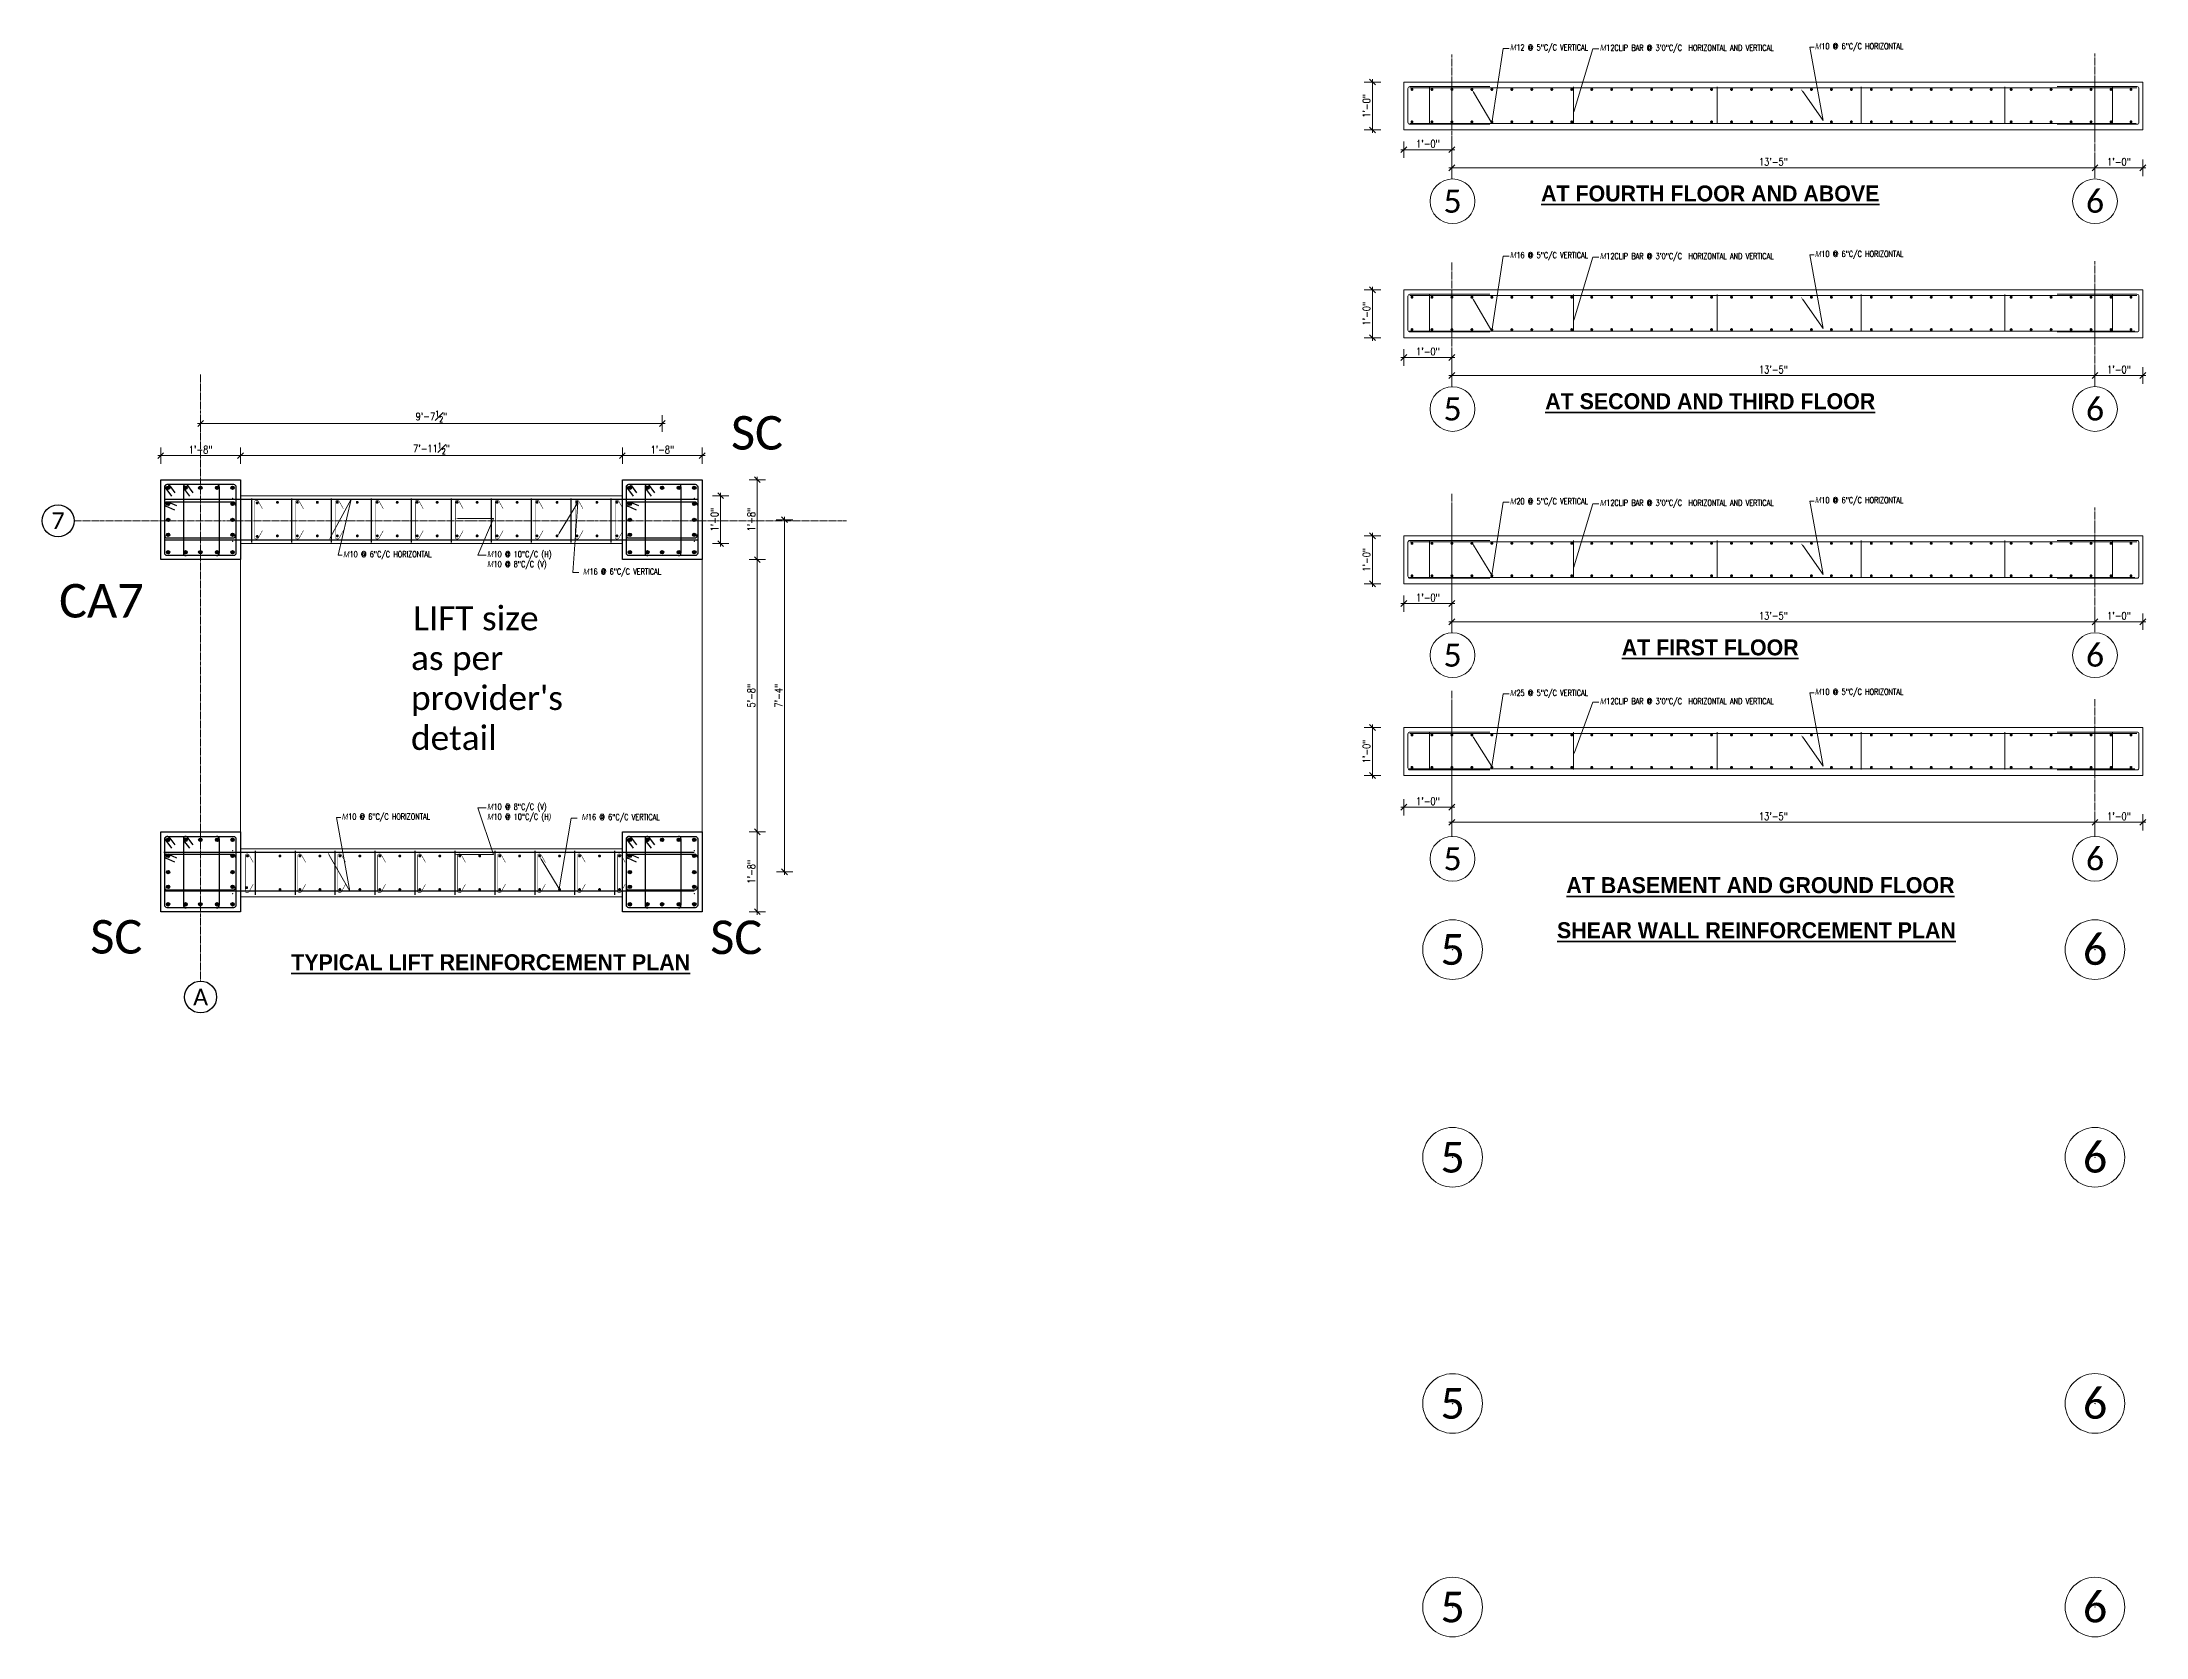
# Model space of a CAD drawing. Header units: inches. Extents: x 0 to 162649, y -36601 to -26324.
# Drawn here: x 159693 to 160220, y -31485 to -31086 of the extents above; entities that cross this region are included whole.
import ezdxf
from ezdxf import colors
from ezdxf.entities.mleader import LeaderData, LeaderLine
from ezdxf.enums import TextEntityAlignment as Align
from ezdxf.math import Vec2, Vec3

# ---------------------------------------------------------------- set-up
doc = ezdxf.new("R2010")
doc.units = ezdxf.units.IN
doc.header["$MEASUREMENT"] = 0
doc.linetypes.add('CENTER2', pattern=[1.125, 0.75, -0.125, 0.125, -0.125])
for name, color, linetype, lineweight in [('Column', 211, 'Continuous', 9), ('concrete outline', 84, 'Continuous', 15), ('dimention', 1, 'Continuous', 13), ('OL_AR_Center line', 253, 'CENTER2', 13), ('OL_AR_Hatch', 253, 'Continuous', 0), ('OL_AR_SYMBOL', 1, 'Continuous', 5), ('OL_AR_SYMBOL @ 1', 1, 'Continuous', 5), ('OL_AR_SYMBOL @ 128', 1, 'Continuous', 5), ('OL_AR_SYMBOL @ 96', 1, 'Continuous', 5), ('OL_AR_Text', 140, 'Continuous', 5), ('Rein', 3, 'Continuous', 30), ('Reinforcement', 20, 'Continuous', 20), ('Stirrups', 191, 'Continuous', 25), ('TEXT', 7, 'Continuous', 9), ('titles', 7, 'Continuous', 35)]:
    doc.layers.add(name, color=color, linetype=linetype, lineweight=lineweight)
doc.styles.add('1-12 Annotative', font='calibri.ttf', dxfattribs={"height": 0.083333})
doc.styles.add('1-16 Annotative Text', font='calibri.ttf', dxfattribs={"height": 0.0625})
doc.styles.add('1-8 Annotative Text', font='calibri.ttf', dxfattribs={"height": 0.125})
doc.styles.add('big text', font='GOTHICB.TTF')
doc.styles.add('DIM', font='simplex.shx', dxfattribs={"width": 0.75})
doc.styles.add('rmtext', font='romans.shx', dxfattribs={"width": 0.8})
doc.dimstyles.new('DIM-24', dxfattribs={"dimscale": 24, "dimtxt": 0.078125, "dimasz": 0.0625, "dimexe": 0.0625, "dimexo": 0.015625, "dimgap": 0.015625, "dimtad": 1, "dimdec": 1, "dimzin": 3, "dimdsep": 46, "dimlunit": 4, "dimtxsty": 'rmtext', "dimblk": 'OBLIQUE', "dimcen": 0.09375, "dimdle": 0.03125, "dimclrd": 1, "dimclre": 1, "dimclrt": 2, "dimadec": 0, "dimazin": 0, "dimtfac": 0.75, "dimtdec": 1, "dimtix": 1, "dimtmove": 0, "dimatfit": 3, "dimfxl": 0.0625, "dimfxlon": 1, "dimfrac": 1, "dimtolj": 1, "dimtzin": 0, "dimlwd": -1, "dimlwe": 5, "dimarcsym": 0})

msp = doc.modelspace()

# ---------------------------------------------------------------- texts
at = {"style": '1-12 Annotative'}
for tag, p in [('7', (159697.17, -31205.33)), ('A', (159732.85, -31324.55))]:
    msp.add_attdef(tag, text='', height=4.12, dxfattribs=at).set_placement(p, align=Align.MIDDLE_CENTER)
at = {"layer": 'OL_AR_Text', "char_height": 8.4, "attachment_point": 1, "style": '1-8 Annotative Text'}
for s, insert in [('SC', (159865.63, -31179.14)), ('CA7', (159697.42, -31221.17)), ('SC', (159705.25, -31305.3)), ('SC', (159860.45, -31305.43))]:
    msp.add_mtext(s, dxfattribs=dict(at, insert=insert))
at = {"layer": 'OL_AR_Text', "char_height": 6, "width": 56.506, "attachment_point": 1, "style": '1-16 Annotative Text'}
for s, insert in [('\\A1;LIFT size', (159786.04, -31226.77)), ("\\A1;as per provider's detail", (159785.51, -31236.71))]:
    msp.add_mtext(s, dxfattribs=dict(at, insert=insert))
at = {"layer": 'titles', "char_height": 4, "attachment_point": 5, "style": 'big text'}
for s, insert in [('{\\LAT FOURTH FLOOR AND ABOVE}', (160110.76, -31123.44)), ('{\\LAT SECOND AND THIRD FLOOR}', (160110.76, -31175.45)), ('{\\LAT FIRST FLOOR}', (160110.76, -31237.07)), ('{\\LAT BASEMENT AND GROUND FLOOR}', (160123.33, -31296.59)), ('{\\LSHEAR WALL REINFORCEMENT PLAN}', (160122.33, -31307.88)), ('{\\LTYPICAL LIFT REINFORCEMENT PLAN}', (159805.46, -31315.88))]:
    msp.add_mtext(s, dxfattribs=dict(at, insert=insert))

# ---------------------------------------------------------------- blocks, each defined once
blk = doc.blocks.new('_Oblique')
for p, q in [((-0.49, -0.49), (0.49, 0.49)), ((0, -1.37), (0, 1.38))]:
    blk.add_line(p, q)
blk = doc.blocks.new('*D919')
at = {"layer": 'Defpoints', "color": 0, "transparency": 16777216}
for p in [(159858.43, -31199.07), (159838.43, -31211.07), (159863.02, -31211.07)]:
    blk.add_point(p, dxfattribs=at)
at = {"layer": 'dimention', "color": 1, "lineweight": 5, "transparency": 16777216}
for p, q in [((159861.52, -31199.07), (159864.52, -31199.07)), ((159861.52, -31211.07), (159864.52, -31211.07))]:
    blk.add_line(p, q, dxfattribs=at)
at = {"layer": 'dimention', "color": 1, "transparency": 16777216}
blk.add_line((159863.02, -31198.32), (159863.02, -31211.82), dxfattribs=at)
at = {"layer": 'dimention', "color": 1, "transparency": 16777216, "xscale": 1.5, "yscale": 1.5, "zscale": 1.5}
for p, rotation in [((159863.02, -31199.07), 90), ((159863.02, -31211.07), 270)]:
    blk.add_blockref('_Oblique', p, dxfattribs=dict(at, rotation=rotation))
at = {"layer": 'dimention', "color": 2, "transparency": 16777216, "insert": (159861.52, -31205.07), "char_height": 1.875, "attachment_point": 5, "rotation": 90, "style": 'rmtext'}
blk.add_mtext('\\A1;1\'-0"', dxfattribs=at)
blk = doc.blocks.new('*D920')
at = {"layer": 'Defpoints', "color": 0, "transparency": 16777216}
for p in [(159838.43, -31215.07), (159742.85, -31283.21), (159872.2, -31283.21)]:
    blk.add_point(p, dxfattribs=at)
at = {"layer": 'dimention', "color": 1, "lineweight": 5, "transparency": 16777216}
for p, q in [((159870.7, -31215.07), (159873.7, -31215.07)), ((159870.7, -31283.21), (159873.7, -31283.21))]:
    blk.add_line(p, q, dxfattribs=at)
at = {"layer": 'dimention', "color": 1, "transparency": 16777216}
blk.add_line((159872.2, -31214.32), (159872.2, -31283.96), dxfattribs=at)
at = {"layer": 'dimention', "color": 1, "transparency": 16777216, "xscale": 1.5, "yscale": 1.5, "zscale": 1.5}
for p, rotation in [((159872.2, -31215.07), 90), ((159872.2, -31283.21), 270)]:
    blk.add_blockref('_Oblique', p, dxfattribs=dict(at, rotation=rotation))
at = {"layer": 'dimention', "color": 2, "transparency": 16777216, "insert": (159870.71, -31249.14), "char_height": 1.875, "attachment_point": 5, "rotation": 90, "style": 'rmtext'}
blk.add_mtext('\\A1;5\'-8"', dxfattribs=at)
blk = doc.blocks.new('*D921')
at = {"layer": 'Defpoints', "color": 0, "transparency": 16777216}
for p in [(159838.43, -31189.04), (159838.43, -31195.07), (159742.85, -31287.46)]:
    blk.add_point(p, dxfattribs=at)
at = {"layer": 'dimention', "color": 1, "transparency": 16777216}
blk.add_line((159742.1, -31189.04), (159839.18, -31189.04), dxfattribs=at)
at = {"layer": 'dimention', "color": 1, "lineweight": 5, "transparency": 16777216}
for p, q in [((159742.85, -31190.54), (159742.85, -31187.54)), ((159838.43, -31190.54), (159838.43, -31187.54))]:
    blk.add_line(p, q, dxfattribs=at)
at = {"layer": 'dimention', "color": 1, "transparency": 16777216, "xscale": 1.5, "yscale": 1.5, "zscale": 1.5, "rotation": 180}
blk.add_blockref('_Oblique', (159742.85, -31189.04), dxfattribs=at)
at = {"layer": 'dimention', "color": 1, "transparency": 16777216, "xscale": 1.5, "yscale": 1.5, "zscale": 1.5}
blk.add_blockref('_Oblique', (159838.43, -31189.04), dxfattribs=at)
at = {"layer": 'dimention', "color": 2, "transparency": 16777216, "insert": (159790.64, -31187.26), "char_height": 1.875, "attachment_point": 5, "style": 'rmtext'}
blk.add_mtext('\\A1;7\'-11{\\H0.750000x;\\S1#2;}"', dxfattribs=at)
blk = doc.blocks.new('*D876')
at = {"layer": 'Defpoints', "color": 0, "transparency": 16777216}
for p in [(159858.43, -31195.07), (159872.2, -31195.07), (159858.43, -31215.07)]:
    blk.add_point(p, dxfattribs=at)
at = {"layer": 'dimention', "color": 1, "transparency": 16777216}
blk.add_line((159872.2, -31215.82), (159872.2, -31194.32), dxfattribs=at)
at = {"layer": 'dimention', "color": 1, "lineweight": 5, "transparency": 16777216}
for p, q in [((159870.7, -31195.07), (159873.7, -31195.07)), ((159870.7, -31215.07), (159873.7, -31215.07))]:
    blk.add_line(p, q, dxfattribs=at)
at = {"layer": 'dimention', "color": 1, "transparency": 16777216, "xscale": 1.5, "yscale": 1.5, "zscale": 1.5}
for p, rotation in [((159872.2, -31195.07), 90), ((159872.2, -31215.07), 270)]:
    blk.add_blockref('_Oblique', p, dxfattribs=dict(at, rotation=rotation))
at = {"layer": 'dimention', "color": 2, "transparency": 16777216, "insert": (159870.71, -31205.07), "char_height": 1.875, "attachment_point": 5, "rotation": 90, "style": 'rmtext'}
blk.add_mtext('\\A1;1\'-8"', dxfattribs=at)
blk = doc.blocks.new('*D877')
at = {"layer": 'Defpoints', "color": 0, "transparency": 16777216}
for p in [(159858.43, -31283.21), (159858.43, -31303.21), (159872.2, -31303.21)]:
    blk.add_point(p, dxfattribs=at)
at = {"layer": 'dimention', "color": 1, "lineweight": 5, "transparency": 16777216}
for p, q in [((159870.7, -31283.21), (159873.7, -31283.21)), ((159870.7, -31303.21), (159873.7, -31303.21))]:
    blk.add_line(p, q, dxfattribs=at)
at = {"layer": 'dimention', "color": 1, "transparency": 16777216}
blk.add_line((159872.2, -31282.46), (159872.2, -31303.96), dxfattribs=at)
at = {"layer": 'dimention', "color": 1, "transparency": 16777216, "xscale": 1.5, "yscale": 1.5, "zscale": 1.5}
for p, rotation in [((159872.2, -31283.21), 90), ((159872.2, -31303.21), 270)]:
    blk.add_blockref('_Oblique', p, dxfattribs=dict(at, rotation=rotation))
at = {"layer": 'dimention', "color": 2, "transparency": 16777216, "insert": (159870.71, -31293.21), "char_height": 1.875, "attachment_point": 5, "rotation": 90, "style": 'rmtext'}
blk.add_mtext('\\A1;1\'-8"', dxfattribs=at)
blk = doc.blocks.new('*D873')
at = {"layer": 'Defpoints', "color": 0, "transparency": 16777216}
for p in [(159848.43, -31181.01), (159732.85, -31195.07), (159848.43, -31195.07)]:
    blk.add_point(p, dxfattribs=at)
at = {"layer": 'dimention', "color": 1, "transparency": 16777216}
blk.add_line((159732.1, -31181.01), (159849.18, -31181.01), dxfattribs=at)
at = {"layer": 'dimention', "color": 1, "lineweight": 5, "transparency": 16777216}
for p, q in [((159732.85, -31182.51), (159732.85, -31179.51)), ((159848.43, -31182.51), (159848.43, -31179.51))]:
    blk.add_line(p, q, dxfattribs=at)
at = {"layer": 'dimention', "color": 1, "transparency": 16777216, "xscale": 1.5, "yscale": 1.5, "zscale": 1.5, "rotation": 180}
blk.add_blockref('_Oblique', (159732.85, -31181.01), dxfattribs=at)
at = {"layer": 'dimention', "color": 1, "transparency": 16777216, "xscale": 1.5, "yscale": 1.5, "zscale": 1.5}
blk.add_blockref('_Oblique', (159848.43, -31181.01), dxfattribs=at)
at = {"layer": 'dimention', "color": 2, "transparency": 16777216, "insert": (159790.64, -31179.23), "char_height": 1.875, "attachment_point": 5, "style": 'rmtext'}
blk.add_mtext('\\A1;9\'-7{\\H0.750000x;\\S1#2;}"', dxfattribs=at)
blk = doc.blocks.new('*D874')
at = {"layer": 'Defpoints', "color": 0, "transparency": 16777216}
for p in [(159858.43, -31189.04), (159838.43, -31195.07), (159858.43, -31195.07)]:
    blk.add_point(p, dxfattribs=at)
at = {"layer": 'dimention', "color": 1, "transparency": 16777216}
blk.add_line((159837.68, -31189.04), (159859.18, -31189.04), dxfattribs=at)
at = {"layer": 'dimention', "color": 1, "lineweight": 5, "transparency": 16777216}
for p, q in [((159838.43, -31190.54), (159838.43, -31187.54)), ((159858.43, -31190.54), (159858.43, -31187.54))]:
    blk.add_line(p, q, dxfattribs=at)
at = {"layer": 'dimention', "color": 1, "transparency": 16777216, "xscale": 1.5, "yscale": 1.5, "zscale": 1.5, "rotation": 180}
blk.add_blockref('_Oblique', (159838.43, -31189.04), dxfattribs=at)
at = {"layer": 'dimention', "color": 1, "transparency": 16777216, "xscale": 1.5, "yscale": 1.5, "zscale": 1.5}
blk.add_blockref('_Oblique', (159858.43, -31189.04), dxfattribs=at)
at = {"layer": 'dimention', "color": 2, "transparency": 16777216, "insert": (159848.43, -31187.55), "char_height": 1.875, "attachment_point": 5, "style": 'rmtext'}
blk.add_mtext('\\A1;1\'-8"', dxfattribs=at)
blk = doc.blocks.new('*D875')
at = {"layer": 'Defpoints', "color": 0, "transparency": 16777216}
for p in [(159722.85, -31189.04), (159722.85, -31195.07), (159742.85, -31195.07)]:
    blk.add_point(p, dxfattribs=at)
at = {"layer": 'dimention', "color": 1, "transparency": 16777216}
blk.add_line((159743.6, -31189.04), (159722.1, -31189.04), dxfattribs=at)
at = {"layer": 'dimention', "color": 1, "lineweight": 5, "transparency": 16777216}
for p, q in [((159722.85, -31190.54), (159722.85, -31187.54)), ((159742.85, -31190.54), (159742.85, -31187.54))]:
    blk.add_line(p, q, dxfattribs=at)
at = {"layer": 'dimention', "color": 1, "transparency": 16777216, "xscale": 1.5, "yscale": 1.5, "zscale": 1.5, "rotation": 180}
blk.add_blockref('_Oblique', (159722.85, -31189.04), dxfattribs=at)
at = {"layer": 'dimention', "color": 1, "transparency": 16777216, "xscale": 1.5, "yscale": 1.5, "zscale": 1.5}
blk.add_blockref('_Oblique', (159742.85, -31189.04), dxfattribs=at)
at = {"layer": 'dimention', "color": 2, "transparency": 16777216, "insert": (159732.85, -31187.55), "char_height": 1.875, "attachment_point": 5, "style": 'rmtext'}
blk.add_mtext('\\A1;1\'-8"', dxfattribs=at)
blk = doc.blocks.new('*D900')
at = {"layer": 'Defpoints', "color": 0, "transparency": 16777216}
for p in [(159858.43, -31205.07), (159858.43, -31293.21), (159879.04, -31293.21)]:
    blk.add_point(p, dxfattribs=at)
at = {"layer": 'dimention', "color": 1, "lineweight": 5, "transparency": 16777216}
for p, q in [((159877.54, -31205.07), (159880.54, -31205.07)), ((159877.54, -31293.21), (159880.54, -31293.21))]:
    blk.add_line(p, q, dxfattribs=at)
at = {"layer": 'dimention', "color": 1, "transparency": 16777216}
blk.add_line((159879.04, -31204.32), (159879.04, -31293.96), dxfattribs=at)
at = {"layer": 'dimention', "color": 1, "transparency": 16777216, "xscale": 1.5, "yscale": 1.5, "zscale": 1.5}
for p, rotation in [((159879.04, -31205.07), 90), ((159879.04, -31293.21), 270)]:
    blk.add_blockref('_Oblique', p, dxfattribs=dict(at, rotation=rotation))
at = {"layer": 'dimention', "color": 2, "transparency": 16777216, "insert": (159877.55, -31249.14), "char_height": 1.875, "attachment_point": 5, "rotation": 90, "style": 'rmtext'}
blk.add_mtext('\\A1;7\'-4"', dxfattribs=at)
blk = doc.blocks.new('Grid_Head 1-12')
blk.add_circle((0, 0), 0.0833)
at = {"style": '1-12 Annotative'}
blk.add_attdef('0', text='', height=0.0859, dxfattribs=at).set_placement((0.0002, 0.0003), align=Align.MIDDLE_CENTER)
blk = doc.blocks.new('*U1467')
at = {"layer": 'OL_AR_SYMBOL @ 1', "color": 250, "true_color": 0x3b3b3b}
ref = blk.add_blockref('Grid_Head 1-12', (160046.25, -31477.28), dxfattribs=dict(at, xscale=0.7, yscale=0.7, zscale=0.7))
ref.add_attrib('0', '5', dxfattribs={"layer": '0', "color": 9, "true_color": 0xc7c7c7, "height": 0.0602, "style": '1-12 Annotative'}).set_placement((160046.25, -31477.28), align=Align.MIDDLE_CENTER)
at = {"layer": 'OL_AR_SYMBOL @ 128', "color": 250, "true_color": 0x3b3b3b}
ref = blk.add_blockref('Grid_Head 1-12', (160046.25, -31477.28), dxfattribs=dict(at, xscale=89.6, yscale=89.6, zscale=89.6))
ref.add_attrib('0', '5', dxfattribs={"layer": '0', "color": 9, "true_color": 0xc7c7c7, "height": 7.7, "style": '1-12 Annotative'}).set_placement((160046.27, -31477.26), align=Align.MIDDLE_CENTER)
at = {"layer": 'OL_AR_SYMBOL @ 96', "color": 250, "true_color": 0x3b3b3b}
ref = blk.add_blockref('Grid_Head 1-12', (160046.25, -31289.97), dxfattribs=dict(at, xscale=67.19999999999999, yscale=67.19999999999999, zscale=67.19999999999999))
ref.add_attrib('0', '5', dxfattribs={"layer": '0', "color": 9, "true_color": 0xc7c7c7, "height": 5.77, "style": '1-12 Annotative'}).set_placement((160046.26, -31289.95), align=Align.MIDDLE_CENTER)
blk = doc.blocks.new('*U1468')
at = {"layer": 'OL_AR_SYMBOL @ 1', "color": 250, "true_color": 0x3b3b3b}
ref = blk.add_blockref('Grid_Head 1-12', (160207.08, -31477.28), dxfattribs=dict(at, xscale=0.7, yscale=0.7, zscale=0.7))
ref.add_attrib('0', '6', dxfattribs={"layer": '0', "color": 9, "true_color": 0xc7c7c7, "height": 0.0602, "style": '1-12 Annotative'}).set_placement((160207.08, -31477.28), align=Align.MIDDLE_CENTER)
at = {"layer": 'OL_AR_SYMBOL @ 128', "color": 250, "true_color": 0x3b3b3b}
ref = blk.add_blockref('Grid_Head 1-12', (160207.08, -31477.28), dxfattribs=dict(at, xscale=89.6, yscale=89.6, zscale=89.6))
ref.add_attrib('0', '6', dxfattribs={"layer": '0', "color": 9, "true_color": 0xc7c7c7, "height": 7.7, "style": '1-12 Annotative'}).set_placement((160207.1, -31477.25), align=Align.MIDDLE_CENTER)
at = {"layer": 'OL_AR_SYMBOL @ 96', "color": 250, "true_color": 0x3b3b3b}
ref = blk.add_blockref('Grid_Head 1-12', (160207.08, -31289.96), dxfattribs=dict(at, xscale=67.19999999999999, yscale=67.19999999999999, zscale=67.19999999999999))
ref.add_attrib('0', '6', dxfattribs={"layer": '0', "color": 9, "true_color": 0xc7c7c7, "height": 5.77, "style": '1-12 Annotative'}).set_placement((160207.09, -31289.94), align=Align.MIDDLE_CENTER)
blk = doc.blocks.new('*D886')
at = {"layer": 'Defpoints', "color": 0, "transparency": 16777216}
for p in [(160026.21, -31257.1), (160034.08, -31257.1), (160034.08, -31269.1)]:
    blk.add_point(p, dxfattribs=at)
at = {"layer": 'dimention', "color": 1, "lineweight": 5, "transparency": 16777216}
for p, q in [((160027.71, -31257.1), (160024.71, -31257.1)), ((160027.71, -31269.1), (160024.71, -31269.1))]:
    blk.add_line(p, q, dxfattribs=at)
at = {"layer": 'dimention', "color": 1, "transparency": 16777216}
blk.add_line((160026.21, -31269.85), (160026.21, -31256.35), dxfattribs=at)
at = {"layer": 'dimention', "color": 1, "transparency": 16777216, "xscale": 1.5, "yscale": 1.5, "zscale": 1.5}
for p, rotation in [((160026.21, -31257.1), 90), ((160026.21, -31269.1), 270)]:
    blk.add_blockref('_Oblique', p, dxfattribs=dict(at, rotation=rotation))
at = {"layer": 'dimention', "color": 2, "transparency": 16777216, "insert": (160024.72, -31263.1), "char_height": 1.875, "attachment_point": 5, "rotation": 90, "style": 'rmtext'}
blk.add_mtext('\\A1;1\'-0"', dxfattribs=at)
blk = doc.blocks.new('*D887')
at = {"layer": 'Defpoints', "color": 0, "transparency": 16777216}
for p in [(160034.08, -31269.1), (160046.08, -31269.1), (160046.08, -31277.05)]:
    blk.add_point(p, dxfattribs=at)
at = {"layer": 'dimention', "color": 1, "transparency": 16777216}
blk.add_line((160033.33, -31277.05), (160046.83, -31277.05), dxfattribs=at)
at = {"layer": 'dimention', "color": 1, "lineweight": 5, "transparency": 16777216}
for p, q in [((160034.08, -31275.55), (160034.08, -31278.55)), ((160046.08, -31275.55), (160046.08, -31278.55))]:
    blk.add_line(p, q, dxfattribs=at)
at = {"layer": 'dimention', "color": 1, "transparency": 16777216, "xscale": 1.5, "yscale": 1.5, "zscale": 1.5, "rotation": 180}
blk.add_blockref('_Oblique', (160034.08, -31277.05), dxfattribs=at)
at = {"layer": 'dimention', "color": 1, "transparency": 16777216, "xscale": 1.5, "yscale": 1.5, "zscale": 1.5}
blk.add_blockref('_Oblique', (160046.08, -31277.05), dxfattribs=at)
at = {"layer": 'dimention', "color": 2, "transparency": 16777216, "insert": (160040.08, -31275.56), "char_height": 1.875, "attachment_point": 5, "style": 'rmtext'}
blk.add_mtext('\\A1;1\'-0"', dxfattribs=at)
blk = doc.blocks.new('*D888')
at = {"layer": 'Defpoints', "color": 0, "transparency": 16777216}
for p in [(160046.08, -31269.1), (160207.08, -31275.57), (160207.08, -31280.82)]:
    blk.add_point(p, dxfattribs=at)
at = {"layer": 'dimention', "color": 1, "transparency": 16777216}
blk.add_line((160045.33, -31280.82), (160207.83, -31280.82), dxfattribs=at)
at = {"layer": 'dimention', "color": 1, "lineweight": 5, "transparency": 16777216}
for p, q in [((160046.08, -31279.32), (160046.08, -31282.32)), ((160207.08, -31279.32), (160207.08, -31282.32))]:
    blk.add_line(p, q, dxfattribs=at)
at = {"layer": 'dimention', "color": 1, "transparency": 16777216, "xscale": 1.5, "yscale": 1.5, "zscale": 1.5, "rotation": 180}
blk.add_blockref('_Oblique', (160046.08, -31280.82), dxfattribs=at)
at = {"layer": 'dimention', "color": 1, "transparency": 16777216, "xscale": 1.5, "yscale": 1.5, "zscale": 1.5}
blk.add_blockref('_Oblique', (160207.08, -31280.82), dxfattribs=at)
at = {"layer": 'dimention', "color": 2, "transparency": 16777216, "insert": (160126.58, -31279.33), "char_height": 1.875, "attachment_point": 5, "style": 'rmtext'}
blk.add_mtext('\\A1;13\'-5"', dxfattribs=at)
blk = doc.blocks.new('*D889')
at = {"layer": 'Defpoints', "color": 0, "transparency": 16777216}
for p in [(160219.08, -31269.1), (160207.08, -31275.57), (160219.08, -31280.82)]:
    blk.add_point(p, dxfattribs=at)
at = {"layer": 'dimention', "color": 1, "transparency": 16777216}
blk.add_line((160206.33, -31280.82), (160219.83, -31280.82), dxfattribs=at)
at = {"layer": 'dimention', "color": 1, "lineweight": 5, "transparency": 16777216}
for p, q in [((160207.08, -31279.32), (160207.08, -31282.32)), ((160219.08, -31279.32), (160219.08, -31282.32))]:
    blk.add_line(p, q, dxfattribs=at)
at = {"layer": 'dimention', "color": 1, "transparency": 16777216, "xscale": 1.5, "yscale": 1.5, "zscale": 1.5, "rotation": 180}
blk.add_blockref('_Oblique', (160207.08, -31280.82), dxfattribs=at)
at = {"layer": 'dimention', "color": 1, "transparency": 16777216, "xscale": 1.5, "yscale": 1.5, "zscale": 1.5}
blk.add_blockref('_Oblique', (160219.08, -31280.82), dxfattribs=at)
at = {"layer": 'dimention', "color": 2, "transparency": 16777216, "insert": (160213.08, -31279.33), "char_height": 1.875, "attachment_point": 5, "style": 'rmtext'}
blk.add_mtext('\\A1;1\'-0"', dxfattribs=at)
blk = doc.blocks.new('*U1469')
at = {"layer": 'OL_AR_SYMBOL @ 1', "color": 250, "true_color": 0x3b3b3b}
ref = blk.add_blockref('Grid_Head 1-12', (160046.25, -31426.32), dxfattribs=dict(at, xscale=0.7, yscale=0.7, zscale=0.7))
ref.add_attrib('0', '5', dxfattribs={"layer": '0', "color": 9, "true_color": 0xc7c7c7, "height": 0.0602, "style": '1-12 Annotative'}).set_placement((160046.25, -31426.32), align=Align.MIDDLE_CENTER)
at = {"layer": 'OL_AR_SYMBOL @ 128', "color": 250, "true_color": 0x3b3b3b}
ref = blk.add_blockref('Grid_Head 1-12', (160046.25, -31426.32), dxfattribs=dict(at, xscale=89.6, yscale=89.6, zscale=89.6))
ref.add_attrib('0', '5', dxfattribs={"layer": '0', "color": 9, "true_color": 0xc7c7c7, "height": 7.7, "style": '1-12 Annotative'}).set_placement((160046.27, -31426.29), align=Align.MIDDLE_CENTER)
at = {"layer": 'OL_AR_SYMBOL @ 96', "color": 250, "true_color": 0x3b3b3b}
ref = blk.add_blockref('Grid_Head 1-12', (160046.25, -31239), dxfattribs=dict(at, xscale=67.19999999999999, yscale=67.19999999999999, zscale=67.19999999999999))
ref.add_attrib('0', '5', dxfattribs={"layer": '0', "color": 9, "true_color": 0xc7c7c7, "height": 5.77, "style": '1-12 Annotative'}).set_placement((160046.26, -31238.98), align=Align.MIDDLE_CENTER)
blk = doc.blocks.new('*U1470')
at = {"layer": 'OL_AR_SYMBOL @ 1', "color": 250, "true_color": 0x3b3b3b}
ref = blk.add_blockref('Grid_Head 1-12', (160207.08, -31426.31), dxfattribs=dict(at, xscale=0.7, yscale=0.7, zscale=0.7))
ref.add_attrib('0', '6', dxfattribs={"layer": '0', "color": 9, "true_color": 0xc7c7c7, "height": 0.0602, "style": '1-12 Annotative'}).set_placement((160207.08, -31426.31), align=Align.MIDDLE_CENTER)
at = {"layer": 'OL_AR_SYMBOL @ 128', "color": 250, "true_color": 0x3b3b3b}
ref = blk.add_blockref('Grid_Head 1-12', (160207.08, -31426.31), dxfattribs=dict(at, xscale=89.6, yscale=89.6, zscale=89.6))
ref.add_attrib('0', '6', dxfattribs={"layer": '0', "color": 9, "true_color": 0xc7c7c7, "height": 7.7, "style": '1-12 Annotative'}).set_placement((160207.1, -31426.28), align=Align.MIDDLE_CENTER)
at = {"layer": 'OL_AR_SYMBOL @ 96', "color": 250, "true_color": 0x3b3b3b}
ref = blk.add_blockref('Grid_Head 1-12', (160207.08, -31238.99), dxfattribs=dict(at, xscale=67.19999999999999, yscale=67.19999999999999, zscale=67.19999999999999))
ref.add_attrib('0', '6', dxfattribs={"layer": '0', "color": 9, "true_color": 0xc7c7c7, "height": 5.77, "style": '1-12 Annotative'}).set_placement((160207.09, -31238.97), align=Align.MIDDLE_CENTER)
blk = doc.blocks.new('*D890')
at = {"layer": 'Defpoints', "color": 0, "transparency": 16777216}
for p in [(160026.21, -31209.14), (160034.08, -31209.14), (160034.08, -31221.14)]:
    blk.add_point(p, dxfattribs=at)
at = {"layer": 'dimention', "color": 1, "lineweight": 5, "transparency": 16777216}
for p, q in [((160027.71, -31209.14), (160024.71, -31209.14)), ((160027.71, -31221.14), (160024.71, -31221.14))]:
    blk.add_line(p, q, dxfattribs=at)
at = {"layer": 'dimention', "color": 1, "transparency": 16777216}
blk.add_line((160026.21, -31221.89), (160026.21, -31208.39), dxfattribs=at)
at = {"layer": 'dimention', "color": 1, "transparency": 16777216, "xscale": 1.5, "yscale": 1.5, "zscale": 1.5}
for p, rotation in [((160026.21, -31209.14), 90), ((160026.21, -31221.14), 270)]:
    blk.add_blockref('_Oblique', p, dxfattribs=dict(at, rotation=rotation))
at = {"layer": 'dimention', "color": 2, "transparency": 16777216, "insert": (160024.72, -31215.14), "char_height": 1.875, "attachment_point": 5, "rotation": 90, "style": 'rmtext'}
blk.add_mtext('\\A1;1\'-0"', dxfattribs=at)
blk = doc.blocks.new('*D891')
at = {"layer": 'Defpoints', "color": 0, "transparency": 16777216}
for p in [(160034.08, -31221.14), (160046.08, -31221.14), (160046.08, -31226.08)]:
    blk.add_point(p, dxfattribs=at)
at = {"layer": 'dimention', "color": 1, "transparency": 16777216}
blk.add_line((160033.33, -31226.08), (160046.83, -31226.08), dxfattribs=at)
at = {"layer": 'dimention', "color": 1, "lineweight": 5, "transparency": 16777216}
for p, q in [((160034.08, -31224.58), (160034.08, -31227.58)), ((160046.08, -31224.58), (160046.08, -31227.58))]:
    blk.add_line(p, q, dxfattribs=at)
at = {"layer": 'dimention', "color": 1, "transparency": 16777216, "xscale": 1.5, "yscale": 1.5, "zscale": 1.5, "rotation": 180}
blk.add_blockref('_Oblique', (160034.08, -31226.08), dxfattribs=at)
at = {"layer": 'dimention', "color": 1, "transparency": 16777216, "xscale": 1.5, "yscale": 1.5, "zscale": 1.5}
blk.add_blockref('_Oblique', (160046.08, -31226.08), dxfattribs=at)
at = {"layer": 'dimention', "color": 2, "transparency": 16777216, "insert": (160040.08, -31224.59), "char_height": 1.875, "attachment_point": 5, "style": 'rmtext'}
blk.add_mtext('\\A1;1\'-0"', dxfattribs=at)
blk = doc.blocks.new('*D892')
at = {"layer": 'Defpoints', "color": 0, "transparency": 16777216}
for p in [(160046.08, -31221.14), (160207.08, -31225.37), (160207.08, -31230.62)]:
    blk.add_point(p, dxfattribs=at)
at = {"layer": 'dimention', "color": 1, "transparency": 16777216}
blk.add_line((160045.33, -31230.62), (160207.83, -31230.62), dxfattribs=at)
at = {"layer": 'dimention', "color": 1, "lineweight": 5, "transparency": 16777216}
for p, q in [((160046.08, -31229.12), (160046.08, -31232.12)), ((160207.08, -31229.12), (160207.08, -31232.12))]:
    blk.add_line(p, q, dxfattribs=at)
at = {"layer": 'dimention', "color": 1, "transparency": 16777216, "xscale": 1.5, "yscale": 1.5, "zscale": 1.5, "rotation": 180}
blk.add_blockref('_Oblique', (160046.08, -31230.62), dxfattribs=at)
at = {"layer": 'dimention', "color": 1, "transparency": 16777216, "xscale": 1.5, "yscale": 1.5, "zscale": 1.5}
blk.add_blockref('_Oblique', (160207.08, -31230.62), dxfattribs=at)
at = {"layer": 'dimention', "color": 2, "transparency": 16777216, "insert": (160126.58, -31229.13), "char_height": 1.875, "attachment_point": 5, "style": 'rmtext'}
blk.add_mtext('\\A1;13\'-5"', dxfattribs=at)
blk = doc.blocks.new('*D893')
at = {"layer": 'Defpoints', "color": 0, "transparency": 16777216}
for p in [(160207.08, -31225.37), (160219.08, -31221.14), (160219.08, -31230.62)]:
    blk.add_point(p, dxfattribs=at)
at = {"layer": 'dimention', "color": 1, "transparency": 16777216}
blk.add_line((160206.33, -31230.62), (160219.83, -31230.62), dxfattribs=at)
at = {"layer": 'dimention', "color": 1, "lineweight": 5, "transparency": 16777216}
for p, q in [((160207.08, -31229.12), (160207.08, -31232.12)), ((160219.08, -31229.12), (160219.08, -31232.12))]:
    blk.add_line(p, q, dxfattribs=at)
at = {"layer": 'dimention', "color": 1, "transparency": 16777216, "xscale": 1.5, "yscale": 1.5, "zscale": 1.5, "rotation": 180}
blk.add_blockref('_Oblique', (160207.08, -31230.62), dxfattribs=at)
at = {"layer": 'dimention', "color": 1, "transparency": 16777216, "xscale": 1.5, "yscale": 1.5, "zscale": 1.5}
blk.add_blockref('_Oblique', (160219.08, -31230.62), dxfattribs=at)
at = {"layer": 'dimention', "color": 2, "transparency": 16777216, "insert": (160213.08, -31229.13), "char_height": 1.875, "attachment_point": 5, "style": 'rmtext'}
blk.add_mtext('\\A1;1\'-0"', dxfattribs=at)
blk = doc.blocks.new('*U1471')
at = {"layer": 'OL_AR_SYMBOL @ 1', "color": 250, "true_color": 0x3b3b3b}
ref = blk.add_blockref('Grid_Head 1-12', (160046.25, -31364.69), dxfattribs=dict(at, xscale=0.7, yscale=0.7, zscale=0.7))
ref.add_attrib('0', '5', dxfattribs={"layer": '0', "color": 9, "true_color": 0xc7c7c7, "height": 0.0602, "style": '1-12 Annotative'}).set_placement((160046.25, -31364.69), align=Align.MIDDLE_CENTER)
at = {"layer": 'OL_AR_SYMBOL @ 128', "color": 250, "true_color": 0x3b3b3b}
ref = blk.add_blockref('Grid_Head 1-12', (160046.25, -31364.69), dxfattribs=dict(at, xscale=89.6, yscale=89.6, zscale=89.6))
ref.add_attrib('0', '5', dxfattribs={"layer": '0', "color": 9, "true_color": 0xc7c7c7, "height": 7.7, "style": '1-12 Annotative'}).set_placement((160046.27, -31364.67), align=Align.MIDDLE_CENTER)
at = {"layer": 'OL_AR_SYMBOL @ 96', "color": 250, "true_color": 0x3b3b3b}
ref = blk.add_blockref('Grid_Head 1-12', (160046.25, -31177.38), dxfattribs=dict(at, xscale=67.19999999999999, yscale=67.19999999999999, zscale=67.19999999999999))
ref.add_attrib('0', '5', dxfattribs={"layer": '0', "color": 9, "true_color": 0xc7c7c7, "height": 5.77, "style": '1-12 Annotative'}).set_placement((160046.26, -31177.35), align=Align.MIDDLE_CENTER)
blk = doc.blocks.new('*U1472')
at = {"layer": 'OL_AR_SYMBOL @ 1', "color": 250, "true_color": 0x3b3b3b}
ref = blk.add_blockref('Grid_Head 1-12', (160207.08, -31364.69), dxfattribs=dict(at, xscale=0.7, yscale=0.7, zscale=0.7))
ref.add_attrib('0', '6', dxfattribs={"layer": '0', "color": 9, "true_color": 0xc7c7c7, "height": 0.0602, "style": '1-12 Annotative'}).set_placement((160207.08, -31364.69), align=Align.MIDDLE_CENTER)
at = {"layer": 'OL_AR_SYMBOL @ 128', "color": 250, "true_color": 0x3b3b3b}
ref = blk.add_blockref('Grid_Head 1-12', (160207.08, -31364.69), dxfattribs=dict(at, xscale=89.6, yscale=89.6, zscale=89.6))
ref.add_attrib('0', '6', dxfattribs={"layer": '0', "color": 9, "true_color": 0xc7c7c7, "height": 7.7, "style": '1-12 Annotative'}).set_placement((160207.1, -31364.66), align=Align.MIDDLE_CENTER)
at = {"layer": 'OL_AR_SYMBOL @ 96', "color": 250, "true_color": 0x3b3b3b}
ref = blk.add_blockref('Grid_Head 1-12', (160207.08, -31177.37), dxfattribs=dict(at, xscale=67.19999999999999, yscale=67.19999999999999, zscale=67.19999999999999))
ref.add_attrib('0', '6', dxfattribs={"layer": '0', "color": 9, "true_color": 0xc7c7c7, "height": 5.77, "style": '1-12 Annotative'}).set_placement((160207.09, -31177.35), align=Align.MIDDLE_CENTER)
blk = doc.blocks.new('*D894')
at = {"layer": 'Defpoints', "color": 0, "transparency": 16777216}
for p in [(160026.21, -31147.51), (160034.08, -31147.51), (160034.08, -31159.51)]:
    blk.add_point(p, dxfattribs=at)
at = {"layer": 'dimention', "color": 1, "transparency": 16777216}
blk.add_line((160026.21, -31160.26), (160026.21, -31146.76), dxfattribs=at)
at = {"layer": 'dimention', "color": 1, "lineweight": 5, "transparency": 16777216}
for p, q in [((160027.71, -31147.51), (160024.71, -31147.51)), ((160027.71, -31159.51), (160024.71, -31159.51))]:
    blk.add_line(p, q, dxfattribs=at)
at = {"layer": 'dimention', "color": 1, "transparency": 16777216, "xscale": 1.5, "yscale": 1.5, "zscale": 1.5}
for p, rotation in [((160026.21, -31147.51), 90), ((160026.21, -31159.51), 270)]:
    blk.add_blockref('_Oblique', p, dxfattribs=dict(at, rotation=rotation))
at = {"layer": 'dimention', "color": 2, "transparency": 16777216, "insert": (160024.72, -31153.51), "char_height": 1.875, "attachment_point": 5, "rotation": 90, "style": 'rmtext'}
blk.add_mtext('\\A1;1\'-0"', dxfattribs=at)
blk = doc.blocks.new('*D895')
at = {"layer": 'Defpoints', "color": 0, "transparency": 16777216}
for p in [(160034.08, -31159.51), (160046.08, -31159.51), (160046.08, -31164.46)]:
    blk.add_point(p, dxfattribs=at)
at = {"layer": 'dimention', "color": 1, "lineweight": 5, "transparency": 16777216}
for p, q in [((160034.08, -31162.96), (160034.08, -31165.96)), ((160046.08, -31162.96), (160046.08, -31165.96))]:
    blk.add_line(p, q, dxfattribs=at)
at = {"layer": 'dimention', "color": 1, "transparency": 16777216}
blk.add_line((160033.33, -31164.46), (160046.83, -31164.46), dxfattribs=at)
at = {"layer": 'dimention', "color": 1, "transparency": 16777216, "xscale": 1.5, "yscale": 1.5, "zscale": 1.5, "rotation": 180}
blk.add_blockref('_Oblique', (160034.08, -31164.46), dxfattribs=at)
at = {"layer": 'dimention', "color": 1, "transparency": 16777216, "xscale": 1.5, "yscale": 1.5, "zscale": 1.5}
blk.add_blockref('_Oblique', (160046.08, -31164.46), dxfattribs=at)
at = {"layer": 'dimention', "color": 2, "transparency": 16777216, "insert": (160040.08, -31162.97), "char_height": 1.875, "attachment_point": 5, "style": 'rmtext'}
blk.add_mtext('\\A1;1\'-0"', dxfattribs=at)
blk = doc.blocks.new('*D896')
at = {"layer": 'Defpoints', "color": 0, "transparency": 16777216}
for p in [(160046.08, -31159.51), (160207.08, -31163.74), (160207.08, -31168.99)]:
    blk.add_point(p, dxfattribs=at)
at = {"layer": 'dimention', "color": 1, "lineweight": 5, "transparency": 16777216}
for p, q in [((160046.08, -31167.49), (160046.08, -31170.49)), ((160207.08, -31167.49), (160207.08, -31170.49))]:
    blk.add_line(p, q, dxfattribs=at)
at = {"layer": 'dimention', "color": 1, "transparency": 16777216}
blk.add_line((160045.33, -31168.99), (160207.83, -31168.99), dxfattribs=at)
at = {"layer": 'dimention', "color": 1, "transparency": 16777216, "xscale": 1.5, "yscale": 1.5, "zscale": 1.5, "rotation": 180}
blk.add_blockref('_Oblique', (160046.08, -31168.99), dxfattribs=at)
at = {"layer": 'dimention', "color": 1, "transparency": 16777216, "xscale": 1.5, "yscale": 1.5, "zscale": 1.5}
blk.add_blockref('_Oblique', (160207.08, -31168.99), dxfattribs=at)
at = {"layer": 'dimention', "color": 2, "transparency": 16777216, "insert": (160126.58, -31167.5), "char_height": 1.875, "attachment_point": 5, "style": 'rmtext'}
blk.add_mtext('\\A1;13\'-5"', dxfattribs=at)
blk = doc.blocks.new('*D897')
at = {"layer": 'Defpoints', "color": 0, "transparency": 16777216}
for p in [(160219.08, -31159.51), (160207.08, -31163.74), (160219.08, -31168.99)]:
    blk.add_point(p, dxfattribs=at)
at = {"layer": 'dimention', "color": 1, "lineweight": 5, "transparency": 16777216}
for p, q in [((160207.08, -31167.49), (160207.08, -31170.49)), ((160219.08, -31167.49), (160219.08, -31170.49))]:
    blk.add_line(p, q, dxfattribs=at)
at = {"layer": 'dimention', "color": 1, "transparency": 16777216}
blk.add_line((160206.33, -31168.99), (160219.83, -31168.99), dxfattribs=at)
at = {"layer": 'dimention', "color": 1, "transparency": 16777216, "xscale": 1.5, "yscale": 1.5, "zscale": 1.5, "rotation": 180}
blk.add_blockref('_Oblique', (160207.08, -31168.99), dxfattribs=at)
at = {"layer": 'dimention', "color": 1, "transparency": 16777216, "xscale": 1.5, "yscale": 1.5, "zscale": 1.5}
blk.add_blockref('_Oblique', (160219.08, -31168.99), dxfattribs=at)
at = {"layer": 'dimention', "color": 2, "transparency": 16777216, "insert": (160213.08, -31167.5), "char_height": 1.875, "attachment_point": 5, "style": 'rmtext'}
blk.add_mtext('\\A1;1\'-0"', dxfattribs=at)
blk = doc.blocks.new('*U1473')
at = {"layer": 'OL_AR_SYMBOL @ 1', "color": 250, "true_color": 0x3b3b3b}
ref = blk.add_blockref('Grid_Head 1-12', (160046.25, -31312.69), dxfattribs=dict(at, xscale=0.7, yscale=0.7, zscale=0.7))
ref.add_attrib('0', '5', dxfattribs={"layer": '0', "color": 9, "true_color": 0xc7c7c7, "height": 0.0602, "style": '1-12 Annotative'}).set_placement((160046.25, -31312.69), align=Align.MIDDLE_CENTER)
at = {"layer": 'OL_AR_SYMBOL @ 128', "color": 250, "true_color": 0x3b3b3b}
ref = blk.add_blockref('Grid_Head 1-12', (160046.25, -31312.69), dxfattribs=dict(at, xscale=89.6, yscale=89.6, zscale=89.6))
ref.add_attrib('0', '5', dxfattribs={"layer": '0', "color": 9, "true_color": 0xc7c7c7, "height": 7.7, "style": '1-12 Annotative'}).set_placement((160046.27, -31312.66), align=Align.MIDDLE_CENTER)
at = {"layer": 'OL_AR_SYMBOL @ 96', "color": 250, "true_color": 0x3b3b3b}
ref = blk.add_blockref('Grid_Head 1-12', (160046.25, -31125.37), dxfattribs=dict(at, xscale=67.19999999999999, yscale=67.19999999999999, zscale=67.19999999999999))
ref.add_attrib('0', '5', dxfattribs={"layer": '0', "color": 9, "true_color": 0xc7c7c7, "height": 5.77, "style": '1-12 Annotative'}).set_placement((160046.26, -31125.35), align=Align.MIDDLE_CENTER)
blk = doc.blocks.new('*U1474')
at = {"layer": 'OL_AR_SYMBOL @ 1', "color": 250, "true_color": 0x3b3b3b}
ref = blk.add_blockref('Grid_Head 1-12', (160207.08, -31312.68), dxfattribs=dict(at, xscale=0.7, yscale=0.7, zscale=0.7))
ref.add_attrib('0', '6', dxfattribs={"layer": '0', "color": 9, "true_color": 0xc7c7c7, "height": 0.0602, "style": '1-12 Annotative'}).set_placement((160207.08, -31312.68), align=Align.MIDDLE_CENTER)
at = {"layer": 'OL_AR_SYMBOL @ 128', "color": 250, "true_color": 0x3b3b3b}
ref = blk.add_blockref('Grid_Head 1-12', (160207.08, -31312.68), dxfattribs=dict(at, xscale=89.6, yscale=89.6, zscale=89.6))
ref.add_attrib('0', '6', dxfattribs={"layer": '0', "color": 9, "true_color": 0xc7c7c7, "height": 7.7, "style": '1-12 Annotative'}).set_placement((160207.1, -31312.66), align=Align.MIDDLE_CENTER)
at = {"layer": 'OL_AR_SYMBOL @ 96', "color": 250, "true_color": 0x3b3b3b}
ref = blk.add_blockref('Grid_Head 1-12', (160207.08, -31125.37), dxfattribs=dict(at, xscale=67.19999999999999, yscale=67.19999999999999, zscale=67.19999999999999))
ref.add_attrib('0', '6', dxfattribs={"layer": '0', "color": 9, "true_color": 0xc7c7c7, "height": 5.77, "style": '1-12 Annotative'}).set_placement((160207.09, -31125.35), align=Align.MIDDLE_CENTER)
blk = doc.blocks.new('*D878')
at = {"layer": 'Defpoints', "color": 0, "transparency": 16777216}
for p in [(160026.21, -31095.51), (160034.08, -31095.51), (160034.08, -31107.51)]:
    blk.add_point(p, dxfattribs=at)
at = {"layer": 'dimention', "color": 1, "lineweight": 5, "transparency": 16777216}
for p, q in [((160027.71, -31095.51), (160024.71, -31095.51)), ((160027.71, -31107.51), (160024.71, -31107.51))]:
    blk.add_line(p, q, dxfattribs=at)
at = {"layer": 'dimention', "color": 1, "transparency": 16777216}
blk.add_line((160026.21, -31108.26), (160026.21, -31094.76), dxfattribs=at)
at = {"layer": 'dimention', "color": 1, "transparency": 16777216, "xscale": 1.5, "yscale": 1.5, "zscale": 1.5}
for p, rotation in [((160026.21, -31095.51), 90), ((160026.21, -31107.51), 270)]:
    blk.add_blockref('_Oblique', p, dxfattribs=dict(at, rotation=rotation))
at = {"layer": 'dimention', "color": 2, "transparency": 16777216, "insert": (160024.72, -31101.51), "char_height": 1.875, "attachment_point": 5, "rotation": 90, "style": 'rmtext'}
blk.add_mtext('\\A1;1\'-0"', dxfattribs=at)
blk = doc.blocks.new('*D879')
at = {"layer": 'Defpoints', "color": 0, "transparency": 16777216}
for p in [(160034.08, -31107.51), (160046.08, -31107.51), (160046.08, -31112.45)]:
    blk.add_point(p, dxfattribs=at)
at = {"layer": 'dimention', "color": 1, "transparency": 16777216}
blk.add_line((160033.33, -31112.45), (160046.83, -31112.45), dxfattribs=at)
at = {"layer": 'dimention', "color": 1, "lineweight": 5, "transparency": 16777216}
for p, q in [((160034.08, -31110.95), (160034.08, -31113.95)), ((160046.08, -31110.95), (160046.08, -31113.95))]:
    blk.add_line(p, q, dxfattribs=at)
at = {"layer": 'dimention', "color": 1, "transparency": 16777216, "xscale": 1.5, "yscale": 1.5, "zscale": 1.5, "rotation": 180}
blk.add_blockref('_Oblique', (160034.08, -31112.45), dxfattribs=at)
at = {"layer": 'dimention', "color": 1, "transparency": 16777216, "xscale": 1.5, "yscale": 1.5, "zscale": 1.5}
blk.add_blockref('_Oblique', (160046.08, -31112.45), dxfattribs=at)
at = {"layer": 'dimention', "color": 2, "transparency": 16777216, "insert": (160040.08, -31110.96), "char_height": 1.875, "attachment_point": 5, "style": 'rmtext'}
blk.add_mtext('\\A1;1\'-0"', dxfattribs=at)
blk = doc.blocks.new('*D880')
at = {"layer": 'Defpoints', "color": 0, "transparency": 16777216}
for p in [(160046.08, -31107.51), (160207.08, -31111.74), (160207.08, -31116.99)]:
    blk.add_point(p, dxfattribs=at)
at = {"layer": 'dimention', "color": 1, "lineweight": 5, "transparency": 16777216}
for p, q in [((160046.08, -31115.49), (160046.08, -31118.49)), ((160207.08, -31115.49), (160207.08, -31118.49))]:
    blk.add_line(p, q, dxfattribs=at)
at = {"layer": 'dimention', "color": 1, "transparency": 16777216}
blk.add_line((160045.33, -31116.99), (160207.83, -31116.99), dxfattribs=at)
at = {"layer": 'dimention', "color": 1, "transparency": 16777216, "xscale": 1.5, "yscale": 1.5, "zscale": 1.5, "rotation": 180}
blk.add_blockref('_Oblique', (160046.08, -31116.99), dxfattribs=at)
at = {"layer": 'dimention', "color": 1, "transparency": 16777216, "xscale": 1.5, "yscale": 1.5, "zscale": 1.5}
blk.add_blockref('_Oblique', (160207.08, -31116.99), dxfattribs=at)
at = {"layer": 'dimention', "color": 2, "transparency": 16777216, "insert": (160126.58, -31115.5), "char_height": 1.875, "attachment_point": 5, "style": 'rmtext'}
blk.add_mtext('\\A1;13\'-5"', dxfattribs=at)
blk = doc.blocks.new('*D881')
at = {"layer": 'Defpoints', "color": 0, "transparency": 16777216}
for p in [(160219.08, -31107.51), (160207.08, -31111.74), (160219.08, -31116.99)]:
    blk.add_point(p, dxfattribs=at)
at = {"layer": 'dimention', "color": 1, "lineweight": 5, "transparency": 16777216}
for p, q in [((160207.08, -31115.49), (160207.08, -31118.49)), ((160219.08, -31115.49), (160219.08, -31118.49))]:
    blk.add_line(p, q, dxfattribs=at)
at = {"layer": 'dimention', "color": 1, "transparency": 16777216}
blk.add_line((160206.33, -31116.99), (160219.83, -31116.99), dxfattribs=at)
at = {"layer": 'dimention', "color": 1, "transparency": 16777216, "xscale": 1.5, "yscale": 1.5, "zscale": 1.5, "rotation": 180}
blk.add_blockref('_Oblique', (160207.08, -31116.99), dxfattribs=at)
at = {"layer": 'dimention', "color": 1, "transparency": 16777216, "xscale": 1.5, "yscale": 1.5, "zscale": 1.5}
blk.add_blockref('_Oblique', (160219.08, -31116.99), dxfattribs=at)
at = {"layer": 'dimention', "color": 2, "transparency": 16777216, "insert": (160213.08, -31115.5), "char_height": 1.875, "attachment_point": 5, "style": 'rmtext'}
blk.add_mtext('\\A1;1\'-0"', dxfattribs=at)

# ---------------------------------------------------------------- dimensions: what is measured, and where the dimension line sits
at = {"layer": 'dimention'}
for base, p1, p2, picture, middle in [((160026.21, -31095.51), (160034.08, -31107.51), (160034.08, -31095.51), '*D878', (160024.72, -31101.51)), ((160026.21, -31147.51), (160034.08, -31159.51), (160034.08, -31147.51), '*D894', (160024.72, -31153.51)), ((159872.2, -31195.07), (159858.43, -31215.07), (159858.43, -31195.07), '*D876', (159870.71, -31205.07)), ((159863.02, -31211.07), (159858.43, -31199.07), (159838.43, -31211.07), '*D919', (159861.52, -31205.07)), ((159879.04, -31293.21), (159858.43, -31205.07), (159858.43, -31293.21), '*D900', (159877.55, -31249.14)), ((160026.21, -31209.14), (160034.08, -31221.14), (160034.08, -31209.14), '*D890', (160024.72, -31215.14)), ((160026.21, -31257.1), (160034.08, -31269.1), (160034.08, -31257.1), '*D886', (160024.72, -31263.1)), ((159872.2, -31303.21), (159858.43, -31283.21), (159858.43, -31303.21), '*D877', (159870.71, -31293.21))]:
    dim = msp.add_linear_dim(base=base, p1=p1, p2=p2, angle=90, dimstyle='DIM-24', dxfattribs=at)
    dim.commit()
    dim.dimension.update_dxf_attribs({"geometry": picture, "text_midpoint": middle})
for base, p1, p2, picture, middle in [((160046.08, -31112.45), (160034.08, -31107.51), (160046.08, -31107.51), '*D879', (160040.08, -31110.96)), ((160046.08, -31164.46), (160034.08, -31159.51), (160046.08, -31159.51), '*D895', (160040.08, -31162.97)), ((159848.43, -31181.01), (159732.85, -31195.07), (159848.43, -31195.07), '*D873', (159790.64, -31179.23)), ((159722.85, -31189.04), (159742.85, -31195.07), (159722.85, -31195.07), '*D875', (159732.85, -31187.55)), ((159838.43, -31189.04), (159742.85, -31287.46), (159838.43, -31195.07), '*D921', (159790.64, -31187.26)), ((159858.43, -31189.04), (159838.43, -31195.07), (159858.43, -31195.07), '*D874', (159848.43, -31187.55)), ((160046.08, -31226.08), (160034.08, -31221.14), (160046.08, -31221.14), '*D891', (160040.08, -31224.59)), ((160046.08, -31277.05), (160034.08, -31269.1), (160046.08, -31269.1), '*D887', (160040.08, -31275.56))]:
    dim = msp.add_linear_dim(base=base, p1=p1, p2=p2, dimstyle='DIM-24', dxfattribs=at)
    dim.commit()
    dim.dimension.update_dxf_attribs({"geometry": picture, "text_midpoint": middle})
for base, p1, p2, picture, middle in [((160207.08, -31116.99), (160046.08, -31107.51), (160207.08, -31111.74), '*D880', (160126.58, -31115.5)), ((160219.08, -31116.99), (160207.08, -31111.74), (160219.08, -31107.51), '*D881', (160213.08, -31115.5)), ((160207.08, -31168.99), (160046.08, -31159.51), (160207.08, -31163.74), '*D896', (160126.58, -31167.5)), ((160219.08, -31168.99), (160207.08, -31163.74), (160219.08, -31159.51), '*D897', (160213.08, -31167.5)), ((160207.08, -31230.62), (160046.08, -31221.14), (160207.08, -31225.37), '*D892', (160126.58, -31229.13)), ((160219.08, -31230.62), (160207.08, -31225.37), (160219.08, -31221.14), '*D893', (160213.08, -31229.13)), ((160207.08, -31280.82), (160046.08, -31269.1), (160207.08, -31275.57), '*D888', (160126.58, -31279.33)), ((160219.08, -31280.82), (160207.08, -31275.57), (160219.08, -31269.1), '*D889', (160213.08, -31279.33))]:
    dim = msp.add_linear_dim(base=base, p1=p1, p2=p2, dimstyle='DIM-24', override={"dimtmove": 1}, dxfattribs=at)
    dim.commit()
    dim.dimension.update_dxf_attribs({"geometry": picture, "text_midpoint": middle})
dim = msp.add_linear_dim(base=(159872.2, -31283.21), p1=(159838.43, -31215.07), p2=(159742.85, -31283.21), angle=90, dimstyle='DIM-24', dxfattribs=at)
dim.commit()
dim.dimension.update_dxf_attribs({"geometry": '*D920', "text_midpoint": (159872.2, -31249.14), "dimtype": 160})

# ---------------------------------------------------------------- hatches: boundary and pattern name
at = {"layer": 'Rein'}
h = msp.add_hatch(color=256, dxfattribs=at)
h.dxf.hatch_style = 1
h.paths.add_polyline_path([(159725.13, -31197.07, 1), (159724.28, -31197.07, 1)])
h = msp.add_hatch(color=256, dxfattribs=at)
h.dxf.hatch_style = 1
h.paths.add_polyline_path([(159729.51, -31197.07, 1), (159728.66, -31197.07, 1)])
h = msp.add_hatch(color=256, dxfattribs=at)
h.dxf.hatch_style = 1
h.paths.add_polyline_path([(159733.2, -31197.07, 1), (159732.35, -31197.07, 1)])
h = msp.add_hatch(color=256, dxfattribs=at)
h.dxf.hatch_style = 1
h.paths.add_polyline_path([(159737.4, -31197.07, 1), (159736.55, -31197.07, 1)])
h = msp.add_hatch(color=256, dxfattribs=at)
h.dxf.hatch_style = 1
h.paths.add_polyline_path([(159741.28, -31197.07, 1), (159740.43, -31197.07, 1)])
h = msp.add_hatch(color=256, dxfattribs=at)
h.dxf.hatch_style = 1
h.paths.add_polyline_path([(159840.72, -31197.07, 1), (159839.87, -31197.07, 1)])
h = msp.add_hatch(color=256, dxfattribs=at)
h.dxf.hatch_style = 1
h.paths.add_polyline_path([(159845.1, -31197.07, 1), (159844.25, -31197.07, 1)])
h = msp.add_hatch(color=256, dxfattribs=at)
h.dxf.hatch_style = 1
h.paths.add_polyline_path([(159848.79, -31197.07, 1), (159847.94, -31197.07, 1)])
h = msp.add_hatch(color=256, dxfattribs=at)
h.dxf.hatch_style = 1
h.paths.add_polyline_path([(159852.98, -31197.07, 1), (159852.13, -31197.07, 1)])
h = msp.add_hatch(color=256, dxfattribs=at)
h.dxf.hatch_style = 1
h.paths.add_polyline_path([(159856.87, -31197.07, 1), (159856.02, -31197.07, 1)])
h = msp.add_hatch(color=256, dxfattribs=at)
h.dxf.hatch_style = 1
h.paths.add_polyline_path([(159725.13, -31201.1, 1), (159724.28, -31201.1, 1)])
h = msp.add_hatch(color=256, dxfattribs=at)
h.dxf.hatch_style = 1
h.paths.add_polyline_path([(159725.13, -31205.14, 1), (159724.28, -31205.14, 1)])
h = msp.add_hatch(color=256, dxfattribs=at)
h.dxf.hatch_style = 1
h.paths.add_polyline_path([(159741.28, -31201.1, 1), (159740.43, -31201.1, 1)])
h = msp.add_hatch(color=256, dxfattribs=at)
h.dxf.hatch_style = 1
h.paths.add_polyline_path([(159741.28, -31205.14, 1), (159740.43, -31205.14, 1)])
h = msp.add_hatch(color=256, dxfattribs=at)
h.dxf.hatch_style = 1
h.paths.add_polyline_path([(159840.72, -31201.1, 1), (159839.87, -31201.1, 1)])
h = msp.add_hatch(color=256, dxfattribs=at)
h.dxf.hatch_style = 1
h.paths.add_polyline_path([(159840.72, -31205.14, 1), (159839.87, -31205.14, 1)])
h = msp.add_hatch(color=256, dxfattribs=at)
h.dxf.hatch_style = 1
h.paths.add_polyline_path([(159856.87, -31201.1, 1), (159856.02, -31201.1, 1)])
h = msp.add_hatch(color=256, dxfattribs=at)
h.dxf.hatch_style = 1
h.paths.add_polyline_path([(159856.87, -31205.14, 1), (159856.02, -31205.14, 1)])
h = msp.add_hatch(color=256, dxfattribs=at)
h.dxf.hatch_style = 1
h.paths.add_polyline_path([(159725.13, -31208.84, 1), (159724.28, -31208.84, 1)])
h = msp.add_hatch(color=256, dxfattribs=at)
h.dxf.hatch_style = 1
h.paths.add_polyline_path([(159741.28, -31208.84, 1), (159740.43, -31208.84, 1)])
h = msp.add_hatch(color=256, dxfattribs=at)
h.dxf.hatch_style = 1
h.paths.add_polyline_path([(159840.72, -31208.84, 1), (159839.87, -31208.84, 1)])
h = msp.add_hatch(color=256, dxfattribs=at)
h.dxf.hatch_style = 1
h.paths.add_polyline_path([(159856.87, -31208.84, 1), (159856.02, -31208.84, 1)])
h = msp.add_hatch(color=256, dxfattribs=at)
h.dxf.hatch_style = 1
h.paths.add_polyline_path([(159725.13, -31213.22, 1), (159724.28, -31213.22, 1)])
h = msp.add_hatch(color=256, dxfattribs=at)
h.dxf.hatch_style = 1
h.paths.add_polyline_path([(159729.51, -31213.22, 1), (159728.66, -31213.22, 1)])
h = msp.add_hatch(color=256, dxfattribs=at)
h.dxf.hatch_style = 1
h.paths.add_polyline_path([(159733.2, -31213.22, 1), (159732.35, -31213.22, 1)])
h = msp.add_hatch(color=256, dxfattribs=at)
h.dxf.hatch_style = 1
h.paths.add_polyline_path([(159737.4, -31213.22, 1), (159736.55, -31213.22, 1)])
h = msp.add_hatch(color=256, dxfattribs=at)
h.dxf.hatch_style = 1
h.paths.add_polyline_path([(159741.28, -31213.22, 1), (159740.43, -31213.22, 1)])
h = msp.add_hatch(color=256, dxfattribs=at)
h.dxf.hatch_style = 1
h.paths.add_polyline_path([(159840.72, -31213.22, 1), (159839.87, -31213.22, 1)])
h = msp.add_hatch(color=256, dxfattribs=at)
h.dxf.hatch_style = 1
h.paths.add_polyline_path([(159845.1, -31213.22, 1), (159844.25, -31213.22, 1)])
h = msp.add_hatch(color=256, dxfattribs=at)
h.dxf.hatch_style = 1
h.paths.add_polyline_path([(159848.79, -31213.22, 1), (159847.94, -31213.22, 1)])
h = msp.add_hatch(color=256, dxfattribs=at)
h.dxf.hatch_style = 1
h.paths.add_polyline_path([(159852.98, -31213.22, 1), (159852.13, -31213.22, 1)])
h = msp.add_hatch(color=256, dxfattribs=at)
h.dxf.hatch_style = 1
h.paths.add_polyline_path([(159856.87, -31213.22, 1), (159856.02, -31213.22, 1)])
h = msp.add_hatch(color=256, dxfattribs=at)
h.dxf.hatch_style = 1
h.paths.add_polyline_path([(159725.13, -31285.21, 1), (159724.28, -31285.21, 1)])
h = msp.add_hatch(color=256, dxfattribs=at)
h.dxf.hatch_style = 1
h.paths.add_polyline_path([(159725.13, -31289.24, 1), (159724.28, -31289.24, 1)])
h = msp.add_hatch(color=256, dxfattribs=at)
h.dxf.hatch_style = 1
h.paths.add_polyline_path([(159729.51, -31285.21, 1), (159728.66, -31285.21, 1)])
h = msp.add_hatch(color=256, dxfattribs=at)
h.dxf.hatch_style = 1
h.paths.add_polyline_path([(159733.2, -31285.21, 1), (159732.35, -31285.21, 1)])
h = msp.add_hatch(color=256, dxfattribs=at)
h.dxf.hatch_style = 1
h.paths.add_polyline_path([(159737.4, -31285.21, 1), (159736.55, -31285.21, 1)])
h = msp.add_hatch(color=256, dxfattribs=at)
h.dxf.hatch_style = 1
h.paths.add_polyline_path([(159741.28, -31285.21, 1), (159740.43, -31285.21, 1)])
h = msp.add_hatch(color=256, dxfattribs=at)
h.dxf.hatch_style = 1
h.paths.add_polyline_path([(159741.28, -31289.24, 1), (159740.43, -31289.24, 1)])
h = msp.add_hatch(color=256, dxfattribs=at)
h.dxf.hatch_style = 1
h.paths.add_polyline_path([(159840.72, -31285.21, 1), (159839.87, -31285.21, 1)])
h = msp.add_hatch(color=256, dxfattribs=at)
h.dxf.hatch_style = 1
h.paths.add_polyline_path([(159840.72, -31289.24, 1), (159839.87, -31289.24, 1)])
h = msp.add_hatch(color=256, dxfattribs=at)
h.dxf.hatch_style = 1
h.paths.add_polyline_path([(159845.1, -31285.21, 1), (159844.25, -31285.21, 1)])
h = msp.add_hatch(color=256, dxfattribs=at)
h.dxf.hatch_style = 1
h.paths.add_polyline_path([(159848.79, -31285.21, 1), (159847.94, -31285.21, 1)])
h = msp.add_hatch(color=256, dxfattribs=at)
h.dxf.hatch_style = 1
h.paths.add_polyline_path([(159852.98, -31285.21, 1), (159852.13, -31285.21, 1)])
h = msp.add_hatch(color=256, dxfattribs=at)
h.dxf.hatch_style = 1
h.paths.add_polyline_path([(159856.87, -31285.21, 1), (159856.02, -31285.21, 1)])
h = msp.add_hatch(color=256, dxfattribs=at)
h.dxf.hatch_style = 1
h.paths.add_polyline_path([(159856.87, -31289.24, 1), (159856.02, -31289.24, 1)])
h = msp.add_hatch(color=256, dxfattribs=at)
h.dxf.hatch_style = 1
h.paths.add_polyline_path([(159725.13, -31293.28, 1), (159724.28, -31293.28, 1)])
h = msp.add_hatch(color=256, dxfattribs=at)
h.dxf.hatch_style = 1
h.paths.add_polyline_path([(159741.28, -31293.28, 1), (159740.43, -31293.28, 1)])
h = msp.add_hatch(color=256, dxfattribs=at)
h.dxf.hatch_style = 1
h.paths.add_polyline_path([(159840.72, -31293.28, 1), (159839.87, -31293.28, 1)])
h = msp.add_hatch(color=256, dxfattribs=at)
h.dxf.hatch_style = 1
h.paths.add_polyline_path([(159856.87, -31293.28, 1), (159856.02, -31293.28, 1)])
h = msp.add_hatch(color=256, dxfattribs=at)
h.dxf.hatch_style = 1
h.paths.add_polyline_path([(159725.13, -31296.98, 1), (159724.28, -31296.98, 1)])
h = msp.add_hatch(color=256, dxfattribs=at)
h.dxf.hatch_style = 1
h.paths.add_polyline_path([(159741.28, -31296.98, 1), (159740.43, -31296.98, 1)])
h = msp.add_hatch(color=256, dxfattribs=at)
h.dxf.hatch_style = 1
h.paths.add_polyline_path([(159840.72, -31296.98, 1), (159839.87, -31296.98, 1)])
h = msp.add_hatch(color=256, dxfattribs=at)
h.dxf.hatch_style = 1
h.paths.add_polyline_path([(159856.87, -31296.98, 1), (159856.02, -31296.98, 1)])
h = msp.add_hatch(color=256, dxfattribs=at)
h.dxf.hatch_style = 1
h.paths.add_polyline_path([(159725.13, -31301.36, 1), (159724.28, -31301.36, 1)])
h = msp.add_hatch(color=256, dxfattribs=at)
h.dxf.hatch_style = 1
h.paths.add_polyline_path([(159729.51, -31301.36, 1), (159728.66, -31301.36, 1)])
h = msp.add_hatch(color=256, dxfattribs=at)
h.dxf.hatch_style = 1
h.paths.add_polyline_path([(159733.2, -31301.36, 1), (159732.35, -31301.36, 1)])
h = msp.add_hatch(color=256, dxfattribs=at)
h.dxf.hatch_style = 1
h.paths.add_polyline_path([(159737.4, -31301.36, 1), (159736.55, -31301.36, 1)])
h = msp.add_hatch(color=256, dxfattribs=at)
h.dxf.hatch_style = 1
h.paths.add_polyline_path([(159741.28, -31301.36, 1), (159740.43, -31301.36, 1)])
h = msp.add_hatch(color=256, dxfattribs=at)
h.dxf.hatch_style = 1
h.paths.add_polyline_path([(159840.72, -31301.36, 1), (159839.87, -31301.36, 1)])
h = msp.add_hatch(color=256, dxfattribs=at)
h.dxf.hatch_style = 1
h.paths.add_polyline_path([(159845.1, -31301.36, 1), (159844.25, -31301.36, 1)])
h = msp.add_hatch(color=256, dxfattribs=at)
h.dxf.hatch_style = 1
h.paths.add_polyline_path([(159848.79, -31301.36, 1), (159847.94, -31301.36, 1)])
h = msp.add_hatch(color=256, dxfattribs=at)
h.dxf.hatch_style = 1
h.paths.add_polyline_path([(159852.98, -31301.36, 1), (159852.13, -31301.36, 1)])
h = msp.add_hatch(color=256, dxfattribs=at)
h.dxf.hatch_style = 1
h.paths.add_polyline_path([(159856.87, -31301.36, 1), (159856.02, -31301.36, 1)])

# ---------------------------------------------------------------- linework, layer by layer
for p, q in [((159745.56, -31199.79), (159745.56, -31210.8)), ((159755.56, -31199.79), (159755.56, -31210.8)), ((159765.56, -31199.79), (159765.56, -31210.8)), ((159775.56, -31199.79), (159775.56, -31210.8)), ((159785.56, -31199.79), (159785.56, -31210.8)), ((159795.56, -31199.79), (159795.56, -31210.8)), ((159805.56, -31199.79), (159805.56, -31210.8)), ((159815.56, -31199.79), (159815.56, -31210.8)), ((159825.56, -31199.79), (159825.56, -31210.8)), ((159835.56, -31199.79), (159835.56, -31210.8)), ((159746.48, -31287.96), (159746.48, -31298.97)), ((159756.48, -31287.96), (159756.48, -31298.97)), ((159766.48, -31287.96), (159766.48, -31298.97)), ((159776.48, -31287.96), (159776.48, -31298.97)), ((159786.48, -31287.96), (159786.48, -31298.97)), ((159796.48, -31287.96), (159796.48, -31298.97)), ((159806.48, -31287.96), (159806.48, -31298.97)), ((159816.48, -31287.96), (159816.48, -31298.97)), ((159826.48, -31287.96), (159826.48, -31298.97)), ((159836.48, -31287.96), (159836.48, -31298.97))]:
    msp.add_line(p, q)
for points in [[(159742.85, -31195.07), (159742.85, -31215.07), (159722.85, -31215.07), (159722.85, -31195.07), (159742.85, -31195.07)], [(159858.43, -31195.07), (159858.43, -31215.07), (159838.43, -31215.07), (159838.43, -31195.07), (159858.43, -31195.07)], [(159742.85, -31283.21), (159742.85, -31303.21), (159722.85, -31303.21), (159722.85, -31283.21), (159742.85, -31283.21)], [(159858.43, -31283.21), (159858.43, -31303.21), (159838.43, -31303.21), (159838.43, -31283.21), (159858.43, -31283.21)]]:
    msp.add_lwpolyline(points)
for centre in [(159697.16, -31205.35), (159732.85, -31324.56), (159732.85, -31324.56)]:
    msp.add_circle(centre, 4)
at = {"layer": 'Column'}
for p, q in [((159728.35, -31196.22), (159728.56, -31196.22)), ((159843.94, -31196.22), (159844.15, -31196.22)), ((159728.35, -31284.36), (159728.56, -31284.36)), ((159843.94, -31284.36), (159844.15, -31284.36))]:
    msp.add_line(p, q, dxfattribs=at)
for p in [(159729.09, -31197.07), (159732.78, -31197.07), (159736.97, -31197.07), (159740.85, -31199.76), (159844.68, -31197.07), (159848.37, -31197.07), (159852.56, -31197.07), (159856.44, -31199.76), (159724.7, -31201.1), (159724.7, -31205.14), (159740.85, -31201.1), (159740.85, -31205.14), (159840.29, -31201.1), (159840.29, -31205.14), (159856.44, -31201.1), (159856.44, -31205.14), (159724.7, -31208.84), (159740.85, -31208.84), (159740.85, -31210.53), (159840.29, -31208.84), (159856.44, -31208.84), (159856.44, -31210.53), (159729.09, -31213.22), (159732.78, -31213.22), (159736.97, -31213.22), (159844.68, -31213.22), (159848.37, -31213.22), (159852.56, -31213.22), (159724.7, -31289.24), (159729.09, -31285.21), (159732.78, -31285.21), (159736.97, -31285.21), (159740.85, -31287.9), (159740.85, -31289.24), (159840.29, -31289.24), (159844.68, -31285.21), (159848.37, -31285.21), (159852.56, -31285.21), (159856.44, -31287.9), (159856.44, -31289.24), (159724.7, -31293.28), (159740.85, -31293.28), (159840.29, -31293.28), (159856.44, -31293.28), (159724.7, -31296.98), (159740.85, -31296.98), (159740.85, -31298.67), (159840.29, -31296.98), (159856.44, -31296.98), (159856.44, -31298.67), (159729.09, -31301.36), (159732.78, -31301.36), (159736.97, -31301.36), (159844.68, -31301.36), (159848.37, -31301.36), (159852.56, -31301.36)]:
    msp.add_point(p, dxfattribs=at)
at = {"layer": 'concrete outline'}
for p, q in [((160034.08, -31095.51), (160219.08, -31095.51)), ((160034.08, -31107.51), (160034.08, -31095.51)), ((160046.08, -31107.51), (160046.08, -31095.51)), ((160207.08, -31095.51), (160207.08, -31107.51)), ((160219.08, -31095.51), (160219.08, -31107.51)), ((160219.08, -31107.51), (160034.08, -31107.51)), ((160034.08, -31147.51), (160219.08, -31147.51)), ((160034.08, -31159.51), (160034.08, -31147.51)), ((160046.08, -31159.51), (160046.08, -31147.51)), ((160207.08, -31147.51), (160207.08, -31159.51)), ((160219.08, -31147.51), (160219.08, -31159.51)), ((160219.08, -31159.51), (160034.08, -31159.51)), ((160034.08, -31209.14), (160219.08, -31209.14)), ((160034.08, -31221.14), (160034.08, -31209.14)), ((160046.08, -31221.14), (160046.08, -31209.14)), ((160207.08, -31209.14), (160207.08, -31221.14)), ((160219.08, -31209.14), (160219.08, -31221.14)), ((160219.08, -31221.14), (160034.08, -31221.14)), ((160034.08, -31257.1), (160219.08, -31257.1)), ((160034.08, -31269.1), (160034.08, -31257.1)), ((160046.08, -31269.1), (160046.08, -31257.1)), ((160207.08, -31257.1), (160207.08, -31269.1)), ((160219.08, -31257.1), (160219.08, -31269.1)), ((160219.08, -31269.1), (160034.08, -31269.1))]:
    msp.add_line(p, q, dxfattribs=at)
for points in [[(159838.43, -31199.07), (159742.85, -31199.07), (159742.85, -31283.21), (159742.85, -31283.21), (159742.85, -31283.21), (159742.85, -31283.21)], [(159858.43, -31211.07), (159858.43, -31211.07), (159858.43, -31199.07)], [(159742.76, -31211.07), (159838.43, -31211.07)], [(159838.43, -31287.46), (159742.85, -31287.46)], [(159838.43, -31299.46), (159742.85, -31299.46)]]:
    msp.add_lwpolyline(points, dxfattribs=at)
at = {"layer": 'dimention'}
for p, q in [((160040.51, -31105.99), (160040.51, -31096.69)), ((160076.51, -31105.99), (160076.51, -31096.69)), ((160112.51, -31105.99), (160112.51, -31096.69)), ((160148.51, -31105.99), (160148.51, -31096.69)), ((160184.51, -31105.99), (160184.51, -31096.69)), ((160211.44, -31105.99), (160211.44, -31096.69)), ((160040.51, -31158), (160040.51, -31148.69)), ((160076.51, -31158), (160076.51, -31148.69)), ((160112.51, -31158), (160112.51, -31148.69)), ((160148.51, -31158), (160148.51, -31148.69)), ((160184.51, -31158), (160184.51, -31148.69)), ((160211.44, -31158), (160211.44, -31148.69)), ((160040.51, -31219.62), (160040.51, -31210.32)), ((160076.51, -31219.62), (160076.51, -31210.32)), ((160112.51, -31219.62), (160112.51, -31210.32)), ((160148.51, -31219.62), (160148.51, -31210.32)), ((160184.51, -31219.62), (160184.51, -31210.32)), ((160211.44, -31219.62), (160211.44, -31210.32)), ((160040.51, -31267.59), (160040.51, -31258.28)), ((160076.51, -31267.59), (160076.51, -31258.28)), ((160112.51, -31267.59), (160112.51, -31258.28)), ((160148.51, -31267.59), (160148.51, -31258.28)), ((160184.51, -31267.59), (160184.51, -31258.28)), ((160211.44, -31267.59), (160211.44, -31258.28))]:
    msp.add_line(p, q, dxfattribs=at)
for points in [[(160055.58, -31106.09), (160035.58, -31106.09, -0.414214), (160035.08, -31105.59), (160035.08, -31097.15, -0.414214), (160035.58, -31096.65), (160055.58, -31096.65)], [(160197.58, -31106.09), (160217.58, -31106.09, 0.414214), (160218.08, -31105.59), (160218.08, -31097.15, 0.414214), (160217.58, -31096.65), (160197.58, -31096.65)], [(160055.58, -31158.09), (160035.58, -31158.09, -0.414214), (160035.08, -31157.59), (160035.08, -31149.15, -0.414214), (160035.58, -31148.65), (160055.58, -31148.65)], [(160197.58, -31158.09), (160217.58, -31158.09, 0.414214), (160218.08, -31157.59), (160218.08, -31149.15, 0.414214), (160217.58, -31148.65), (160197.58, -31148.65)], [(160055.58, -31219.72), (160035.58, -31219.72, -0.414214), (160035.08, -31219.22), (160035.08, -31210.77, -0.414214), (160035.58, -31210.27), (160055.58, -31210.27)], [(160197.58, -31219.72), (160217.58, -31219.72, 0.414214), (160218.08, -31219.22), (160218.08, -31210.77, 0.414214), (160217.58, -31210.27), (160197.58, -31210.27)], [(160055.58, -31267.69), (160035.58, -31267.69, -0.414214), (160035.08, -31267.19), (160035.08, -31258.74, -0.414214), (160035.58, -31258.24), (160055.58, -31258.24)], [(160197.58, -31267.69), (160217.58, -31267.69, 0.414214), (160218.08, -31267.19), (160218.08, -31258.74, 0.414214), (160217.58, -31258.24), (160197.58, -31258.24)]]:
    msp.add_lwpolyline(points, format="xyb", dxfattribs=at)
at = {"layer": 'OL_AR_Center line'}
for p, q in [((160046.08, -31088.65), (160046.08, -31119.77)), ((160046.08, -31088.65), (160046.08, -31119.77)), ((160207.08, -31088.4), (160207.08, -31119.77)), ((160207.08, -31088.4), (160207.08, -31119.77)), ((160046.08, -31140.66), (160046.08, -31171.77)), ((160046.08, -31140.66), (160046.08, -31171.77)), ((160207.08, -31140.4), (160207.08, -31171.77)), ((160207.08, -31140.4), (160207.08, -31171.77)), ((159732.85, -31168.7), (159732.85, -31320.56)), ((159732.85, -31168.7), (159732.85, -31320.56)), ((160046.08, -31198.59), (160046.08, -31233.39)), ((160046.08, -31202.28), (160046.08, -31233.39)), ((160207.08, -31202.03), (160207.08, -31233.39)), ((160207.08, -31202.03), (160207.08, -31233.39)), ((159701.16, -31205.35), (159864.41, -31205.35)), ((159701.16, -31205.35), (159894.54, -31205.35)), ((160046.08, -31247.91), (160046.08, -31284.36)), ((160046.08, -31251.75), (160046.08, -31284.36)), ((160207.08, -31249.99), (160207.08, -31284.36)), ((160207.08, -31249.99), (160207.08, -31284.36))]:
    msp.add_line(p, q, dxfattribs=at)
at = {"layer": 'OL_AR_Hatch'}
msp.add_line((159858.43, -31286.07), (159858.43, -31210.07), dxfattribs=at)
at = {"layer": 'Rein'}
for centre in [(159724.7, -31197.07), (159729.09, -31197.07), (159732.78, -31197.07), (159736.97, -31197.07), (159740.85, -31197.07), (159840.29, -31197.07), (159844.68, -31197.07), (159848.37, -31197.07), (159852.56, -31197.07), (159856.44, -31197.07), (159724.7, -31201.1), (159724.7, -31205.14), (159740.85, -31201.1), (159740.85, -31205.14), (159840.29, -31201.1), (159840.29, -31205.14), (159856.44, -31201.1), (159856.44, -31205.14), (159724.7, -31208.84), (159740.85, -31208.84), (159840.29, -31208.84), (159856.44, -31208.84), (159724.7, -31213.22), (159729.09, -31213.22), (159732.78, -31213.22), (159736.97, -31213.22), (159740.85, -31213.22), (159840.29, -31213.22), (159844.68, -31213.22), (159848.37, -31213.22), (159852.56, -31213.22), (159856.44, -31213.22), (159724.7, -31285.21), (159724.7, -31289.24), (159729.09, -31285.21), (159732.78, -31285.21), (159736.97, -31285.21), (159740.85, -31285.21), (159740.85, -31289.24), (159840.29, -31285.21), (159840.29, -31289.24), (159844.68, -31285.21), (159848.37, -31285.21), (159852.56, -31285.21), (159856.44, -31285.21), (159856.44, -31289.24), (159724.7, -31293.28), (159740.85, -31293.28), (159840.29, -31293.28), (159856.44, -31293.28), (159724.7, -31296.98), (159740.85, -31296.98), (159840.29, -31296.98), (159856.44, -31296.98), (159724.7, -31301.36), (159729.09, -31301.36), (159732.78, -31301.36), (159736.97, -31301.36), (159740.85, -31301.36), (159840.29, -31301.36), (159844.68, -31301.36), (159848.37, -31301.36), (159852.56, -31301.36), (159856.44, -31301.36)]:
    msp.add_circle(centre, 0.425, dxfattribs=at)
at = {"layer": 'Reinforcement'}
for p, q in [((160035.58, -31096.97), (160217.58, -31096.97)), ((160217.4, -31105.89), (160035.54, -31105.89)), ((160035.58, -31148.97), (160217.58, -31148.97)), ((160217.08, -31157.89), (160035.41, -31157.89)), ((160035.58, -31210.6), (160217.58, -31210.6)), ((160217.08, -31219.52), (160035.51, -31219.52)), ((160035.58, -31258.56), (160217.58, -31258.56)), ((160217.08, -31267.48), (160035.43, -31267.48))]:
    msp.add_line(p, q, dxfattribs=at)
at = {"layer": 'Reinforcement', "const_width": 0.366}
for points in [[(160035.91, -31097.37, 1), (160036.28, -31097.37, 1)], [(160040.91, -31097.37, 1), (160041.28, -31097.37, 1)], [(160045.91, -31097.37, 1), (160046.28, -31097.37, 1)], [(160050.91, -31097.37, 1), (160051.28, -31097.37, 1)], [(160050.91, -31097.37, 1), (160051.28, -31097.37, 1)], [(160055.91, -31097.37, 1), (160056.28, -31097.37, 1)], [(160060.91, -31097.37, 1), (160061.28, -31097.37, 1)], [(160065.91, -31097.37, 1), (160066.28, -31097.37, 1)], [(160070.91, -31097.37, 1), (160071.28, -31097.37, 1)], [(160075.91, -31097.37, 1), (160076.28, -31097.37, 1)], [(160080.91, -31097.37, 1), (160081.28, -31097.37, 1)], [(160085.91, -31097.37, 1), (160086.28, -31097.37, 1)], [(160090.91, -31097.37, 1), (160091.28, -31097.37, 1)], [(160095.91, -31097.37, 1), (160096.28, -31097.37, 1)], [(160100.91, -31097.37, 1), (160101.28, -31097.37, 1)], [(160105.91, -31097.37, 1), (160106.28, -31097.37, 1)], [(160110.91, -31097.37, 1), (160111.28, -31097.37, 1)], [(160115.91, -31097.37, 1), (160116.28, -31097.37, 1)], [(160120.91, -31097.37, 1), (160121.28, -31097.37, 1)], [(160125.91, -31097.37, 1), (160126.28, -31097.37, 1)], [(160130.91, -31097.37, 1), (160131.28, -31097.37, 1)], [(160135.91, -31097.37, 1), (160136.28, -31097.37, 1)], [(160140.91, -31097.37, 1), (160141.28, -31097.37, 1)], [(160145.91, -31097.37, 1), (160146.28, -31097.37, 1)], [(160150.91, -31097.37, 1), (160151.28, -31097.37, 1)], [(160155.91, -31097.37, 1), (160156.28, -31097.37, 1)], [(160160.91, -31097.37, 1), (160161.28, -31097.37, 1)], [(160165.91, -31097.37, 1), (160166.28, -31097.37, 1)], [(160170.91, -31097.37, 1), (160171.28, -31097.37, 1)], [(160175.91, -31097.37, 1), (160176.28, -31097.37, 1)], [(160180.91, -31097.37, 1), (160181.28, -31097.37, 1)], [(160185.91, -31097.37, 1), (160186.28, -31097.37, 1)], [(160190.91, -31097.37, 1), (160191.28, -31097.37, 1)], [(160195.91, -31097.37, 1), (160196.28, -31097.37, 1)], [(160200.91, -31097.37, 1), (160201.28, -31097.37, 1)], [(160205.91, -31097.37, 1), (160206.28, -31097.37, 1)], [(160210.91, -31097.37, 1), (160211.28, -31097.37, 1)], [(160215.91, -31097.37, 1), (160216.28, -31097.37, 1)], [(160035.91, -31105.49, -1), (160036.28, -31105.49, -1)], [(160040.91, -31105.49, -1), (160041.28, -31105.49, -1)], [(160045.91, -31105.49, -1), (160046.28, -31105.49, -1)], [(160050.91, -31105.49, -1), (160051.28, -31105.49, -1)], [(160050.91, -31105.49, -1), (160051.28, -31105.49, -1)], [(160055.91, -31105.49, -1), (160056.28, -31105.49, -1)], [(160060.91, -31105.49, -1), (160061.28, -31105.49, -1)], [(160065.91, -31105.49, -1), (160066.28, -31105.49, -1)], [(160070.91, -31105.49, -1), (160071.28, -31105.49, -1)], [(160075.91, -31105.49, -1), (160076.28, -31105.49, -1)], [(160080.91, -31105.49, -1), (160081.28, -31105.49, -1)], [(160085.91, -31105.49, -1), (160086.28, -31105.49, -1)], [(160090.91, -31105.49, -1), (160091.28, -31105.49, -1)], [(160095.91, -31105.49, -1), (160096.28, -31105.49, -1)], [(160100.91, -31105.49, -1), (160101.28, -31105.49, -1)], [(160105.91, -31105.49, -1), (160106.28, -31105.49, -1)], [(160110.91, -31105.49, -1), (160111.28, -31105.49, -1)], [(160115.91, -31105.49, -1), (160116.28, -31105.49, -1)], [(160120.91, -31105.49, -1), (160121.28, -31105.49, -1)], [(160125.91, -31105.49, -1), (160126.28, -31105.49, -1)], [(160130.91, -31105.49, -1), (160131.28, -31105.49, -1)], [(160135.91, -31105.49, -1), (160136.28, -31105.49, -1)], [(160140.91, -31105.49, -1), (160141.28, -31105.49, -1)], [(160145.91, -31105.49, -1), (160146.28, -31105.49, -1)], [(160150.91, -31105.49, -1), (160151.28, -31105.49, -1)], [(160155.91, -31105.49, -1), (160156.28, -31105.49, -1)], [(160160.91, -31105.49, -1), (160161.28, -31105.49, -1)], [(160165.91, -31105.49, -1), (160166.28, -31105.49, -1)], [(160170.91, -31105.49, -1), (160171.28, -31105.49, -1)], [(160175.91, -31105.49, -1), (160176.28, -31105.49, -1)], [(160180.91, -31105.49, -1), (160181.28, -31105.49, -1)], [(160185.91, -31105.49, -1), (160186.28, -31105.49, -1)], [(160190.91, -31105.49, -1), (160191.28, -31105.49, -1)], [(160195.91, -31105.49, -1), (160196.28, -31105.49, -1)], [(160200.91, -31105.49, -1), (160201.28, -31105.49, -1)], [(160205.91, -31105.49, -1), (160206.28, -31105.49, -1)], [(160210.91, -31105.49, -1), (160211.28, -31105.49, -1)], [(160215.91, -31105.49, -1), (160216.28, -31105.49, -1)], [(160035.91, -31149.38, 1), (160036.28, -31149.38, 1)], [(160040.91, -31149.38, 1), (160041.28, -31149.38, 1)], [(160045.91, -31149.38, 1), (160046.28, -31149.38, 1)], [(160050.91, -31149.38, 1), (160051.28, -31149.38, 1)], [(160050.91, -31149.38, 1), (160051.28, -31149.38, 1)], [(160055.91, -31149.38, 1), (160056.28, -31149.38, 1)], [(160060.91, -31149.38, 1), (160061.28, -31149.38, 1)], [(160065.91, -31149.38, 1), (160066.28, -31149.38, 1)], [(160070.91, -31149.38, 1), (160071.28, -31149.38, 1)], [(160075.91, -31149.38, 1), (160076.28, -31149.38, 1)], [(160080.91, -31149.38, 1), (160081.28, -31149.38, 1)], [(160085.91, -31149.38, 1), (160086.28, -31149.38, 1)], [(160090.91, -31149.38, 1), (160091.28, -31149.38, 1)], [(160095.91, -31149.38, 1), (160096.28, -31149.38, 1)], [(160100.91, -31149.38, 1), (160101.28, -31149.38, 1)], [(160105.91, -31149.38, 1), (160106.28, -31149.38, 1)], [(160110.91, -31149.38, 1), (160111.28, -31149.38, 1)], [(160115.91, -31149.38, 1), (160116.28, -31149.38, 1)], [(160120.91, -31149.38, 1), (160121.28, -31149.38, 1)], [(160125.91, -31149.38, 1), (160126.28, -31149.38, 1)], [(160130.91, -31149.38, 1), (160131.28, -31149.38, 1)], [(160135.91, -31149.38, 1), (160136.28, -31149.38, 1)], [(160140.91, -31149.38, 1), (160141.28, -31149.38, 1)], [(160145.91, -31149.38, 1), (160146.28, -31149.38, 1)], [(160150.91, -31149.38, 1), (160151.28, -31149.38, 1)], [(160155.91, -31149.38, 1), (160156.28, -31149.38, 1)], [(160160.91, -31149.38, 1), (160161.28, -31149.38, 1)], [(160165.91, -31149.38, 1), (160166.28, -31149.38, 1)], [(160170.91, -31149.38, 1), (160171.28, -31149.38, 1)], [(160175.91, -31149.38, 1), (160176.28, -31149.38, 1)], [(160180.91, -31149.38, 1), (160181.28, -31149.38, 1)], [(160185.91, -31149.38, 1), (160186.28, -31149.38, 1)], [(160190.91, -31149.38, 1), (160191.28, -31149.38, 1)], [(160195.91, -31149.38, 1), (160196.28, -31149.38, 1)], [(160200.91, -31149.38, 1), (160201.28, -31149.38, 1)], [(160205.91, -31149.38, 1), (160206.28, -31149.38, 1)], [(160210.91, -31149.38, 1), (160211.28, -31149.38, 1)], [(160215.91, -31149.38, 1), (160216.28, -31149.38, 1)], [(160035.91, -31157.49, -1), (160036.28, -31157.49, -1)], [(160040.91, -31157.49, -1), (160041.28, -31157.49, -1)], [(160045.91, -31157.49, -1), (160046.28, -31157.49, -1)], [(160050.91, -31157.49, -1), (160051.28, -31157.49, -1)], [(160050.91, -31157.49, -1), (160051.28, -31157.49, -1)], [(160055.91, -31157.49, -1), (160056.28, -31157.49, -1)], [(160060.91, -31157.49, -1), (160061.28, -31157.49, -1)], [(160065.91, -31157.49, -1), (160066.28, -31157.49, -1)], [(160070.91, -31157.49, -1), (160071.28, -31157.49, -1)], [(160075.91, -31157.49, -1), (160076.28, -31157.49, -1)], [(160080.91, -31157.49, -1), (160081.28, -31157.49, -1)], [(160085.91, -31157.49, -1), (160086.28, -31157.49, -1)], [(160090.91, -31157.49, -1), (160091.28, -31157.49, -1)], [(160095.91, -31157.49, -1), (160096.28, -31157.49, -1)], [(160100.91, -31157.49, -1), (160101.28, -31157.49, -1)], [(160105.91, -31157.49, -1), (160106.28, -31157.49, -1)], [(160110.91, -31157.49, -1), (160111.28, -31157.49, -1)], [(160115.91, -31157.49, -1), (160116.28, -31157.49, -1)], [(160120.91, -31157.49, -1), (160121.28, -31157.49, -1)], [(160125.91, -31157.49, -1), (160126.28, -31157.49, -1)], [(160130.91, -31157.49, -1), (160131.28, -31157.49, -1)], [(160135.91, -31157.49, -1), (160136.28, -31157.49, -1)], [(160140.91, -31157.49, -1), (160141.28, -31157.49, -1)], [(160145.91, -31157.49, -1), (160146.28, -31157.49, -1)], [(160150.91, -31157.49, -1), (160151.28, -31157.49, -1)], [(160155.91, -31157.49, -1), (160156.28, -31157.49, -1)], [(160160.91, -31157.49, -1), (160161.28, -31157.49, -1)], [(160165.91, -31157.49, -1), (160166.28, -31157.49, -1)], [(160170.91, -31157.49, -1), (160171.28, -31157.49, -1)], [(160175.91, -31157.49, -1), (160176.28, -31157.49, -1)], [(160180.91, -31157.49, -1), (160181.28, -31157.49, -1)], [(160185.91, -31157.49, -1), (160186.28, -31157.49, -1)], [(160190.91, -31157.49, -1), (160191.28, -31157.49, -1)], [(160195.91, -31157.49, -1), (160196.28, -31157.49, -1)], [(160200.91, -31157.49, -1), (160201.28, -31157.49, -1)], [(160205.91, -31157.49, -1), (160206.28, -31157.49, -1)], [(160210.91, -31157.49, -1), (160211.28, -31157.49, -1)], [(160215.91, -31157.49, -1), (160216.28, -31157.49, -1)], [(159746.83, -31200.87, 1), (159747.19, -31200.87, 1)], [(159751.89, -31200.73, 1), (159752.25, -31200.73, 1)], [(159756.89, -31200.73, 1), (159757.25, -31200.73, 1)], [(159761.89, -31200.73, 1), (159762.25, -31200.73, 1)], [(159766.89, -31200.73, 1), (159767.25, -31200.73, 1)], [(159771.89, -31200.73, 1), (159772.25, -31200.73, 1)], [(159776.89, -31200.73, 1), (159777.25, -31200.73, 1)], [(159781.89, -31200.73, 1), (159782.25, -31200.73, 1)], [(159786.89, -31200.73, 1), (159787.25, -31200.73, 1)], [(159791.89, -31200.73, 1), (159792.25, -31200.73, 1)], [(159796.89, -31200.73, 1), (159797.25, -31200.73, 1)], [(159801.89, -31200.73, 1), (159802.25, -31200.73, 1)], [(159806.89, -31200.73, 1), (159807.25, -31200.73, 1)], [(159811.89, -31200.73, 1), (159812.25, -31200.73, 1)], [(159816.89, -31200.73, 1), (159817.25, -31200.73, 1)], [(159821.89, -31200.73, 1), (159822.25, -31200.73, 1)], [(159826.89, -31200.73, 1), (159827.25, -31200.73, 1)], [(159831.89, -31200.73, 1), (159832.25, -31200.73, 1)], [(159836.89, -31200.73, 1), (159837.25, -31200.73, 1)], [(159746.83, -31209.27, 1), (159747.19, -31209.27, 1)], [(159751.89, -31209.13, -1), (159752.25, -31209.13, -1)], [(159756.89, -31209.13, -1), (159757.25, -31209.13, -1)], [(159761.89, -31209.13, -1), (159762.25, -31209.13, -1)], [(159766.89, -31209.13, -1), (159767.25, -31209.13, -1)], [(159771.89, -31209.13, -1), (159772.25, -31209.13, -1)], [(159776.89, -31209.13, -1), (159777.25, -31209.13, -1)], [(159781.89, -31209.13, -1), (159782.25, -31209.13, -1)], [(159786.89, -31209.13, -1), (159787.25, -31209.13, -1)], [(159791.89, -31209.13, -1), (159792.25, -31209.13, -1)], [(159796.89, -31209.13, -1), (159797.25, -31209.13, -1)], [(159801.89, -31209.13, -1), (159802.25, -31209.13, -1)], [(159806.89, -31209.13, -1), (159807.25, -31209.13, -1)], [(159811.89, -31209.13, -1), (159812.25, -31209.13, -1)], [(159816.89, -31209.13, -1), (159817.25, -31209.13, -1)], [(159821.89, -31209.13, -1), (159822.25, -31209.13, -1)], [(159826.89, -31209.13, -1), (159827.25, -31209.13, -1)], [(159831.89, -31209.13, -1), (159832.25, -31209.13, -1)], [(159836.89, -31209.13, -1), (159837.25, -31209.13, -1)], [(160035.91, -31211, 1), (160036.28, -31211, 1)], [(160040.91, -31211, 1), (160041.28, -31211, 1)], [(160045.91, -31211, 1), (160046.28, -31211, 1)], [(160050.91, -31211, 1), (160051.28, -31211, 1)], [(160050.91, -31211, 1), (160051.28, -31211, 1)], [(160055.91, -31211, 1), (160056.28, -31211, 1)], [(160060.91, -31211, 1), (160061.28, -31211, 1)], [(160065.91, -31211, 1), (160066.28, -31211, 1)], [(160070.91, -31211, 1), (160071.28, -31211, 1)], [(160075.91, -31211, 1), (160076.28, -31211, 1)], [(160080.91, -31211, 1), (160081.28, -31211, 1)], [(160085.91, -31211, 1), (160086.28, -31211, 1)], [(160090.91, -31211, 1), (160091.28, -31211, 1)], [(160095.91, -31211, 1), (160096.28, -31211, 1)], [(160100.91, -31211, 1), (160101.28, -31211, 1)], [(160105.91, -31211, 1), (160106.28, -31211, 1)], [(160110.91, -31211, 1), (160111.28, -31211, 1)], [(160115.91, -31211, 1), (160116.28, -31211, 1)], [(160120.91, -31211, 1), (160121.28, -31211, 1)], [(160125.91, -31211, 1), (160126.28, -31211, 1)], [(160130.91, -31211, 1), (160131.28, -31211, 1)], [(160135.91, -31211, 1), (160136.28, -31211, 1)], [(160140.91, -31211, 1), (160141.28, -31211, 1)], [(160145.91, -31211, 1), (160146.28, -31211, 1)], [(160150.91, -31211, 1), (160151.28, -31211, 1)], [(160155.91, -31211, 1), (160156.28, -31211, 1)], [(160160.91, -31211, 1), (160161.28, -31211, 1)], [(160165.91, -31211, 1), (160166.28, -31211, 1)], [(160170.91, -31211, 1), (160171.28, -31211, 1)], [(160175.91, -31211, 1), (160176.28, -31211, 1)], [(160180.91, -31211, 1), (160181.28, -31211, 1)], [(160185.91, -31211, 1), (160186.28, -31211, 1)], [(160190.91, -31211, 1), (160191.28, -31211, 1)], [(160195.91, -31211, 1), (160196.28, -31211, 1)], [(160200.91, -31211, 1), (160201.28, -31211, 1)], [(160205.91, -31211, 1), (160206.28, -31211, 1)], [(160210.91, -31211, 1), (160211.28, -31211, 1)], [(160215.91, -31211, 1), (160216.28, -31211, 1)], [(160035.91, -31219.12, -1), (160036.28, -31219.12, -1)], [(160040.91, -31219.12, -1), (160041.28, -31219.12, -1)], [(160045.91, -31219.12, -1), (160046.28, -31219.12, -1)], [(160050.91, -31219.12, -1), (160051.28, -31219.12, -1)], [(160050.91, -31219.12, -1), (160051.28, -31219.12, -1)], [(160055.91, -31219.12, -1), (160056.28, -31219.12, -1)], [(160060.91, -31219.12, -1), (160061.28, -31219.12, -1)], [(160065.91, -31219.12, -1), (160066.28, -31219.12, -1)], [(160070.91, -31219.12, -1), (160071.28, -31219.12, -1)], [(160075.91, -31219.12, -1), (160076.28, -31219.12, -1)], [(160080.91, -31219.12, -1), (160081.28, -31219.12, -1)], [(160085.91, -31219.12, -1), (160086.28, -31219.12, -1)], [(160090.91, -31219.12, -1), (160091.28, -31219.12, -1)], [(160095.91, -31219.12, -1), (160096.28, -31219.12, -1)], [(160100.91, -31219.12, -1), (160101.28, -31219.12, -1)], [(160105.91, -31219.12, -1), (160106.28, -31219.12, -1)], [(160110.91, -31219.12, -1), (160111.28, -31219.12, -1)], [(160115.91, -31219.12, -1), (160116.28, -31219.12, -1)], [(160120.91, -31219.12, -1), (160121.28, -31219.12, -1)], [(160125.91, -31219.12, -1), (160126.28, -31219.12, -1)], [(160130.91, -31219.12, -1), (160131.28, -31219.12, -1)], [(160135.91, -31219.12, -1), (160136.28, -31219.12, -1)], [(160140.91, -31219.12, -1), (160141.28, -31219.12, -1)], [(160145.91, -31219.12, -1), (160146.28, -31219.12, -1)], [(160150.91, -31219.12, -1), (160151.28, -31219.12, -1)], [(160155.91, -31219.12, -1), (160156.28, -31219.12, -1)], [(160160.91, -31219.12, -1), (160161.28, -31219.12, -1)], [(160165.91, -31219.12, -1), (160166.28, -31219.12, -1)], [(160170.91, -31219.12, -1), (160171.28, -31219.12, -1)], [(160175.91, -31219.12, -1), (160176.28, -31219.12, -1)], [(160180.91, -31219.12, -1), (160181.28, -31219.12, -1)], [(160185.91, -31219.12, -1), (160186.28, -31219.12, -1)], [(160190.91, -31219.12, -1), (160191.28, -31219.12, -1)], [(160195.91, -31219.12, -1), (160196.28, -31219.12, -1)], [(160200.91, -31219.12, -1), (160201.28, -31219.12, -1)], [(160205.91, -31219.12, -1), (160206.28, -31219.12, -1)], [(160210.91, -31219.12, -1), (160211.28, -31219.12, -1)], [(160215.91, -31219.12, -1), (160216.28, -31219.12, -1)], [(160035.91, -31258.97, 1), (160036.28, -31258.97, 1)], [(160040.91, -31258.97, 1), (160041.28, -31258.97, 1)], [(160045.91, -31258.97, 1), (160046.28, -31258.97, 1)], [(160050.91, -31258.97, 1), (160051.28, -31258.97, 1)], [(160050.91, -31258.97, 1), (160051.28, -31258.97, 1)], [(160055.91, -31258.97, 1), (160056.28, -31258.97, 1)], [(160060.91, -31258.97, 1), (160061.28, -31258.97, 1)], [(160065.91, -31258.97, 1), (160066.28, -31258.97, 1)], [(160070.91, -31258.97, 1), (160071.28, -31258.97, 1)], [(160075.91, -31258.97, 1), (160076.28, -31258.97, 1)], [(160080.91, -31258.97, 1), (160081.28, -31258.97, 1)], [(160085.91, -31258.97, 1), (160086.28, -31258.97, 1)], [(160090.91, -31258.97, 1), (160091.28, -31258.97, 1)], [(160095.91, -31258.97, 1), (160096.28, -31258.97, 1)], [(160100.91, -31258.97, 1), (160101.28, -31258.97, 1)], [(160105.91, -31258.97, 1), (160106.28, -31258.97, 1)], [(160110.91, -31258.97, 1), (160111.28, -31258.97, 1)], [(160115.91, -31258.97, 1), (160116.28, -31258.97, 1)], [(160120.91, -31258.97, 1), (160121.28, -31258.97, 1)], [(160125.91, -31258.97, 1), (160126.28, -31258.97, 1)], [(160130.91, -31258.97, 1), (160131.28, -31258.97, 1)], [(160135.91, -31258.97, 1), (160136.28, -31258.97, 1)], [(160140.91, -31258.97, 1), (160141.28, -31258.97, 1)], [(160145.91, -31258.97, 1), (160146.28, -31258.97, 1)], [(160150.91, -31258.97, 1), (160151.28, -31258.97, 1)], [(160155.91, -31258.97, 1), (160156.28, -31258.97, 1)], [(160160.91, -31258.97, 1), (160161.28, -31258.97, 1)], [(160165.91, -31258.97, 1), (160166.28, -31258.97, 1)], [(160170.91, -31258.97, 1), (160171.28, -31258.97, 1)], [(160175.91, -31258.97, 1), (160176.28, -31258.97, 1)], [(160180.91, -31258.97, 1), (160181.28, -31258.97, 1)], [(160185.91, -31258.97, 1), (160186.28, -31258.97, 1)], [(160190.91, -31258.97, 1), (160191.28, -31258.97, 1)], [(160195.91, -31258.97, 1), (160196.28, -31258.97, 1)], [(160200.91, -31258.97, 1), (160201.28, -31258.97, 1)], [(160205.91, -31258.97, 1), (160206.28, -31258.97, 1)], [(160210.91, -31258.97, 1), (160211.28, -31258.97, 1)], [(160215.91, -31258.97, 1), (160216.28, -31258.97, 1)], [(160035.91, -31267.08, -1), (160036.28, -31267.08, -1)], [(160040.91, -31267.08, -1), (160041.28, -31267.08, -1)], [(160045.91, -31267.08, -1), (160046.28, -31267.08, -1)], [(160050.91, -31267.08, -1), (160051.28, -31267.08, -1)], [(160050.91, -31267.08, -1), (160051.28, -31267.08, -1)], [(160055.91, -31267.08, -1), (160056.28, -31267.08, -1)], [(160060.91, -31267.08, -1), (160061.28, -31267.08, -1)], [(160065.91, -31267.08, -1), (160066.28, -31267.08, -1)], [(160070.91, -31267.08, -1), (160071.28, -31267.08, -1)], [(160075.91, -31267.08, -1), (160076.28, -31267.08, -1)], [(160080.91, -31267.08, -1), (160081.28, -31267.08, -1)], [(160085.91, -31267.08, -1), (160086.28, -31267.08, -1)], [(160090.91, -31267.08, -1), (160091.28, -31267.08, -1)], [(160095.91, -31267.08, -1), (160096.28, -31267.08, -1)], [(160100.91, -31267.08, -1), (160101.28, -31267.08, -1)], [(160105.91, -31267.08, -1), (160106.28, -31267.08, -1)], [(160110.91, -31267.08, -1), (160111.28, -31267.08, -1)], [(160115.91, -31267.08, -1), (160116.28, -31267.08, -1)], [(160120.91, -31267.08, -1), (160121.28, -31267.08, -1)], [(160125.91, -31267.08, -1), (160126.28, -31267.08, -1)], [(160130.91, -31267.08, -1), (160131.28, -31267.08, -1)], [(160135.91, -31267.08, -1), (160136.28, -31267.08, -1)], [(160140.91, -31267.08, -1), (160141.28, -31267.08, -1)], [(160145.91, -31267.08, -1), (160146.28, -31267.08, -1)], [(160150.91, -31267.08, -1), (160151.28, -31267.08, -1)], [(160155.91, -31267.08, -1), (160156.28, -31267.08, -1)], [(160160.91, -31267.08, -1), (160161.28, -31267.08, -1)], [(160165.91, -31267.08, -1), (160166.28, -31267.08, -1)], [(160170.91, -31267.08, -1), (160171.28, -31267.08, -1)], [(160175.91, -31267.08, -1), (160176.28, -31267.08, -1)], [(160180.91, -31267.08, -1), (160181.28, -31267.08, -1)], [(160185.91, -31267.08, -1), (160186.28, -31267.08, -1)], [(160190.91, -31267.08, -1), (160191.28, -31267.08, -1)], [(160195.91, -31267.08, -1), (160196.28, -31267.08, -1)], [(160200.91, -31267.08, -1), (160201.28, -31267.08, -1)], [(160205.91, -31267.08, -1), (160206.28, -31267.08, -1)], [(160210.91, -31267.08, -1), (160211.28, -31267.08, -1)], [(160215.91, -31267.08, -1), (160216.28, -31267.08, -1)], [(159744.4, -31289.26, 1), (159744.76, -31289.26, 1)], [(159752.53, -31289.26, 1), (159752.89, -31289.26, 1)], [(159757.53, -31289.26, 1), (159757.89, -31289.26, 1)], [(159762.53, -31289.26, 1), (159762.89, -31289.26, 1)], [(159767.53, -31289.26, 1), (159767.89, -31289.26, 1)], [(159772.53, -31289.26, 1), (159772.89, -31289.26, 1)], [(159777.53, -31289.26, 1), (159777.89, -31289.26, 1)], [(159782.53, -31289.26, 1), (159782.89, -31289.26, 1)], [(159787.53, -31289.26, 1), (159787.89, -31289.26, 1)], [(159792.53, -31289.26, 1), (159792.89, -31289.26, 1)], [(159797.53, -31289.26, 1), (159797.89, -31289.26, 1)], [(159802.53, -31289.26, 1), (159802.89, -31289.26, 1)], [(159807.53, -31289.26, 1), (159807.89, -31289.26, 1)], [(159812.53, -31289.26, 1), (159812.89, -31289.26, 1)], [(159817.53, -31289.26, 1), (159817.89, -31289.26, 1)], [(159822.53, -31289.26, 1), (159822.89, -31289.26, 1)], [(159827.53, -31289.26, 1), (159827.89, -31289.26, 1)], [(159832.53, -31289.26, 1), (159832.89, -31289.26, 1)], [(159837.53, -31289.26, 1), (159837.89, -31289.26, 1)], [(159744.18, -31297.19, 1), (159744.55, -31297.19, 1)], [(159752.53, -31297.66, -1), (159752.89, -31297.66, -1)], [(159757.53, -31297.66, -1), (159757.89, -31297.66, -1)], [(159762.53, -31297.66, -1), (159762.89, -31297.66, -1)], [(159767.53, -31297.66, -1), (159767.89, -31297.66, -1)], [(159772.53, -31297.66, -1), (159772.89, -31297.66, -1)], [(159777.53, -31297.66, -1), (159777.89, -31297.66, -1)], [(159782.53, -31297.66, -1), (159782.89, -31297.66, -1)], [(159787.53, -31297.66, -1), (159787.89, -31297.66, -1)], [(159792.53, -31297.66, -1), (159792.89, -31297.66, -1)], [(159797.53, -31297.66, -1), (159797.89, -31297.66, -1)], [(159802.53, -31297.66, -1), (159802.89, -31297.66, -1)], [(159807.53, -31297.66, -1), (159807.89, -31297.66, -1)], [(159812.53, -31297.66, -1), (159812.89, -31297.66, -1)], [(159817.53, -31297.66, -1), (159817.89, -31297.66, -1)], [(159822.53, -31297.66, -1), (159822.89, -31297.66, -1)], [(159827.53, -31297.66, -1), (159827.89, -31297.66, -1)], [(159832.53, -31297.66, -1), (159832.89, -31297.66, -1)], [(159837.53, -31297.66, -1), (159837.89, -31297.66, -1)]]:
    msp.add_lwpolyline(points, format="xyb", close=True, dxfattribs=at)
for points in [[(159857.52, -31199.98), (159723.67, -31199.98), (159723.67, -31199.98)], [(159723.65, -31210.16), (159857.52, -31210.16)], [(159752.93, -31210.16), (159857.52, -31210.16), (159857.52, -31210.16), (159857.52, -31210.16)], [(159856.43, -31288.37), (159723.62, -31288.37)], [(159723.81, -31298.05), (159856.43, -31298.05)]]:
    msp.add_lwpolyline(points, dxfattribs=at)
at = {"layer": 'Reinforcement'}
for centre in [(160035.58, -31149.15), (160035.58, -31210.77), (160035.58, -31258.74)]:
    msp.add_arc(centre, 0.5, 90, 180, dxfattribs=at)
at = {"layer": 'Stirrups'}
for p, q in [((159723.85, -31196.93), (159725.55, -31199.19)), ((159725.12, -31196.64), (159726.4, -31198.34)), ((159728.56, -31196.86), (159728.56, -31213.68)), ((159728.56, -31197.21), (159730.05, -31199.19)), ((159729.3, -31196.22), (159730.9, -31198.34)), ((159737.5, -31196.86), (159737.5, -31213.43)), ((159839.44, -31196.93), (159841.14, -31199.19)), ((159840.71, -31196.64), (159841.99, -31198.34)), ((159844.15, -31196.86), (159844.15, -31213.68)), ((159844.15, -31197.21), (159845.64, -31199.19)), ((159844.89, -31196.22), (159846.49, -31198.34)), ((159853.09, -31196.86), (159853.09, -31213.43)), ((159726.4, -31202.65), (159724.18, -31201.7)), ((159724.42, -31200.64), (159741.16, -31200.64)), ((159726.92, -31201.64), (159724.7, -31200.68)), ((159841.99, -31202.65), (159839.76, -31201.7)), ((159840.01, -31200.64), (159856.75, -31200.64)), ((159842.51, -31201.64), (159840.28, -31200.68)), ((159724.42, -31209.61), (159741.21, -31209.61)), ((159840.01, -31209.61), (159856.8, -31209.61)), ((159723.85, -31285.07), (159725.55, -31287.33)), ((159724.42, -31288.78), (159741.16, -31288.78)), ((159726.92, -31289.78), (159724.7, -31288.82)), ((159725.12, -31284.78), (159726.4, -31286.48)), ((159728.56, -31285), (159728.56, -31301.81)), ((159728.56, -31285.35), (159730.05, -31287.33)), ((159729.3, -31284.36), (159730.9, -31286.48)), ((159737.5, -31285), (159737.5, -31301.57)), ((159839.44, -31285.07), (159841.14, -31287.33)), ((159840.01, -31288.78), (159856.75, -31288.78)), ((159842.51, -31289.78), (159840.28, -31288.82)), ((159840.71, -31284.78), (159841.99, -31286.48)), ((159844.15, -31285), (159844.15, -31301.81)), ((159844.15, -31285.35), (159845.64, -31287.33)), ((159844.89, -31284.36), (159846.49, -31286.48)), ((159853.09, -31285), (159853.09, -31301.57)), ((159726.4, -31290.79), (159724.18, -31289.84)), ((159841.99, -31290.79), (159839.76, -31289.84)), ((159724.42, -31297.75), (159741.21, -31297.75)), ((159840.01, -31297.75), (159856.8, -31297.75))]:
    msp.add_line(p, q, dxfattribs=at)
for points in [[(159724.49, -31196.22), (159741.07, -31196.22, -0.414214), (159741.7, -31196.86), (159741.7, -31213.43, -0.414214), (159741.07, -31214.07), (159724.49, -31214.07, -0.414214), (159723.85, -31213.43), (159723.85, -31196.86, -0.414214)], [(159840.08, -31196.22), (159856.66, -31196.22, -0.414214), (159857.29, -31196.86), (159857.29, -31213.43, -0.414214), (159856.66, -31214.07), (159840.08, -31214.07, -0.414214), (159839.44, -31213.43), (159839.44, -31196.86, -0.414214)], [(159724.49, -31284.36), (159741.07, -31284.36, -0.414214), (159741.7, -31285), (159741.7, -31301.57, -0.414214), (159741.07, -31302.21), (159724.49, -31302.21, -0.414214), (159723.85, -31301.57), (159723.85, -31285, -0.414214)], [(159840.08, -31284.36), (159856.66, -31284.36, -0.414214), (159857.29, -31285), (159857.29, -31301.57, -0.414214), (159856.66, -31302.21), (159840.08, -31302.21, -0.414214), (159839.44, -31301.57), (159839.44, -31285, -0.414214)]]:
    msp.add_lwpolyline(points, format="xyb", close=True, dxfattribs=at)
at = {"layer": 'Stirrups', "const_width": 0.125}
for points in [[(159748.32, -31202.34), (159747.29, -31200.49, 0.585635), (159746.35, -31200.49), (159746.35, -31209.65, 0.585635), (159747.29, -31209.65), (159748.32, -31207.8)], [(159758.58, -31202.34), (159757.55, -31200.49, 0.585635), (159756.61, -31200.49), (159756.61, -31209.65, 0.585635), (159757.55, -31209.65), (159758.58, -31207.8)], [(159768.58, -31202.34), (159767.55, -31200.49, 0.585635), (159766.61, -31200.49), (159766.61, -31209.65, 0.585635), (159767.55, -31209.65), (159768.58, -31207.8)], [(159778.58, -31202.34), (159777.55, -31200.49, 0.585635), (159776.61, -31200.49), (159776.61, -31209.65, 0.585635), (159777.55, -31209.65), (159778.58, -31207.8)], [(159788.58, -31202.34), (159787.55, -31200.49, 0.585635), (159786.61, -31200.49), (159786.61, -31209.65, 0.585635), (159787.55, -31209.65), (159788.58, -31207.8)], [(159798.58, -31202.34), (159797.55, -31200.49, 0.585635), (159796.61, -31200.49), (159796.61, -31209.65, 0.585635), (159797.55, -31209.65), (159798.58, -31207.8)], [(159808.58, -31202.34), (159807.55, -31200.49, 0.585635), (159806.61, -31200.49), (159806.61, -31209.65, 0.585635), (159807.55, -31209.65), (159808.58, -31207.8)], [(159818.58, -31202.34), (159817.55, -31200.49, 0.585635), (159816.61, -31200.49), (159816.61, -31209.65, 0.585635), (159817.55, -31209.65), (159818.58, -31207.8)], [(159828.58, -31202.34), (159827.55, -31200.49, 0.585635), (159826.61, -31200.49), (159826.61, -31209.65, 0.585635), (159827.55, -31209.65), (159828.58, -31207.8)], [(159838.58, -31202.34), (159837.55, -31200.49, 0.585635), (159836.61, -31200.49), (159836.61, -31209.65, 0.585635), (159837.55, -31209.65), (159838.58, -31207.8)], [(159746.02, -31290.87), (159744.98, -31289.02, 0.585635), (159744.05, -31289.02), (159744.05, -31298.18, 0.585635), (159744.98, -31298.18), (159746.02, -31296.33)], [(159759.15, -31290.87), (159758.11, -31289.02, 0.585635), (159757.18, -31289.02), (159757.18, -31298.18, 0.585635), (159758.11, -31298.18), (159759.15, -31296.33)], [(159769.15, -31290.87), (159768.11, -31289.02, 0.585635), (159767.18, -31289.02), (159767.18, -31298.18, 0.585635), (159768.11, -31298.18), (159769.15, -31296.33)], [(159779.15, -31290.87), (159778.11, -31289.02, 0.585635), (159777.18, -31289.02), (159777.18, -31298.18, 0.585635), (159778.11, -31298.18), (159779.15, -31296.33)], [(159789.15, -31290.87), (159788.11, -31289.02, 0.585635), (159787.18, -31289.02), (159787.18, -31298.18, 0.585635), (159788.11, -31298.18), (159789.15, -31296.33)], [(159799.15, -31290.87), (159798.11, -31289.02, 0.585635), (159797.18, -31289.02), (159797.18, -31298.18, 0.585635), (159798.11, -31298.18), (159799.15, -31296.33)], [(159809.15, -31290.87), (159808.11, -31289.02, 0.585635), (159807.18, -31289.02), (159807.18, -31298.18, 0.585635), (159808.11, -31298.18), (159809.15, -31296.33)], [(159819.15, -31290.87), (159818.11, -31289.02, 0.585635), (159817.18, -31289.02), (159817.18, -31298.18, 0.585635), (159818.11, -31298.18), (159819.15, -31296.33)], [(159829.15, -31290.87), (159828.11, -31289.02, 0.585635), (159827.18, -31289.02), (159827.18, -31298.18, 0.585635), (159828.11, -31298.18), (159829.15, -31296.33)], [(159839.15, -31290.87), (159838.11, -31289.02, 0.585635), (159837.18, -31289.02), (159837.18, -31298.18, 0.585635), (159838.11, -31298.18), (159839.15, -31296.33)]]:
    msp.add_lwpolyline(points, format="xyb", dxfattribs=at)
at = {"layer": 'Stirrups'}
for centre, radius, start, end in [((159724.51, -31196.91), 0.661, 23.7791, 175.3085), ((159729.08, -31196.74), 0.53, 76.7473, 193.2527), ((159736.98, -31196.74), 0.53, 346.7473, 103.2527), ((159840.1, -31196.91), 0.661, 23.7791, 175.3085), ((159844.67, -31196.74), 0.53, 76.7473, 193.2527), ((159852.57, -31196.74), 0.53, 346.7473, 103.2527), ((159724.38, -31201.21), 0.532, 70.793, 274.7989), ((159740.38, -31201.73), 1.34, 10.5541, 54.6727), ((159839.97, -31201.21), 0.532, 70.793, 274.7989), ((159855.97, -31201.73), 1.34, 10.5541, 54.6727), ((159724.38, -31209.08), 0.532, 169.6344, 274.7989), ((159740.38, -31208.56), 1.34, 307.9283, 349.4459), ((159839.97, -31209.08), 0.532, 169.6344, 274.7989), ((159855.97, -31208.56), 1.34, 307.9283, 349.4459), ((159729.08, -31213.55), 0.53, 166.7473, 283.2527), ((159736.98, -31213.55), 0.53, 256.7473, 13.2527), ((159844.67, -31213.55), 0.53, 166.7473, 283.2527), ((159852.57, -31213.55), 0.53, 256.7473, 13.2527), ((159724.38, -31289.35), 0.532, 70.793, 274.7989), ((159724.51, -31285.05), 0.661, 23.7791, 175.3085), ((159729.08, -31284.88), 0.53, 76.7473, 193.2527), ((159736.98, -31284.88), 0.53, 346.7473, 103.2527), ((159740.38, -31289.87), 1.34, 10.5541, 54.6727), ((159839.97, -31289.35), 0.532, 70.793, 274.7989), ((159840.1, -31285.05), 0.661, 23.7791, 175.3085), ((159844.67, -31284.88), 0.53, 76.7473, 193.2527), ((159852.57, -31284.88), 0.53, 346.7473, 103.2527), ((159855.97, -31289.87), 1.34, 10.5541, 54.6727), ((159724.38, -31297.22), 0.532, 169.6344, 274.7989), ((159740.38, -31296.7), 1.34, 307.9283, 349.4459), ((159839.97, -31297.22), 0.532, 169.6344, 274.7989), ((159855.97, -31296.7), 1.34, 307.9283, 349.4459), ((159729.08, -31301.69), 0.53, 166.7473, 283.2527), ((159736.98, -31301.69), 0.53, 256.7473, 13.2527), ((159844.67, -31301.69), 0.53, 166.7473, 283.2527), ((159852.57, -31301.69), 0.53, 256.7473, 13.2527)]:
    msp.add_arc(centre, radius, start, end, dxfattribs=at)

# ---------------------------------------------------------------- block references
at = {"layer": 'OL_AR_SYMBOL'}
for name in ['*U1473', '*U1474', '*U1471', '*U1472', '*U1469', '*U1470', '*U1467', '*U1468']:
    msp.add_blockref(name, (0, 0), dxfattribs=at)

msp.set_redraw_order([(e.dxf.handle, doc.entitydb.next_handle()) for e in msp.query("TEXT MTEXT ATTDEF DIMENSION ARC_DIMENSION")])  # texts and dimensions are drawn at this point

# ---------------------------------------------------------------- leaders
at = {"layer": 'TEXT'}
ml = msp.add_multileader_mtext('Standard', dxfattribs=at)
ml.set_content('{\\Fgothici|c0;M}12 @ 5"C/C VERTICAL', color=256, style='DIM')
ml.set_leader_properties(color=1, linetype='ByLayer', lineweight=9)
ml.build(insert=Vec2(0, 0))
ml.multileader.update_dxf_attribs({"text_right_attachment_type": 2, "dogleg_length": 0.25, "arrow_head_size": 0.75, "scale": 12})
ctx = ml.context
ctx.base_point, ctx.scale, ctx.char_height, ctx.arrow_head_size, ctx.landing_gap_size, ctx.plane_origin = Vec3(160060.4, -31087.1), 12, 1.5, 0.75, 0.281, Vec3(160085.42, -31083.65)
ctx.right_attachment = 2
notes = []
notes.append((ctx, [(0, (1, 1, 0), (160058.9, -31087.1), (1, 0), 1.5, [(1, [(160051.1, -31097.37), (160056.12, -31105.85)], 0, [])])]))
ctx.mtext.insert, ctx.mtext.flow_direction = Vec3(160060.68, -31086.1), 5
ml = msp.add_multileader_mtext('Standard', dxfattribs=at)
ml.set_content('{\\Fgothici|c0;M}12CLIP BAR @ 3\'0"C/C  HORIZONTAL AND VERTICAL', color=256, style='DIM')
ml.set_leader_properties(color=1, linetype='ByLayer', lineweight=9)
ml.build(insert=Vec2(0, 0))
ml.multileader.update_dxf_attribs({"text_right_attachment_type": 2, "dogleg_length": 0.25, "arrow_head_size": 0.75, "scale": 12})
ctx = ml.context
ctx.base_point, ctx.scale, ctx.char_height, ctx.arrow_head_size, ctx.landing_gap_size, ctx.plane_origin = Vec3(160082.91, -31087.19), 12, 1.5, 0.75, 0.281, Vec3(160107.93, -31083.74)
ctx.right_attachment = 2
notes.append((ctx, [(0, (1, 1, 0), (160081.41, -31087.19), (1, 0), 1.5, [(1, [(160076.51, -31103.44)], 0, [])])]))
ctx.mtext.insert, ctx.mtext.flow_direction = Vec3(160083.19, -31086.19), 5
ml = msp.add_multileader_mtext('Standard', dxfattribs=at)
ml.set_content('{\\Fgothici|c0;M}10 @ 6"C/C HORIZONTAL', color=256, style='DIM')
ml.set_leader_properties(color=1, linetype='ByLayer', lineweight=9)
ml.build(insert=Vec2(0, 0))
ml.multileader.update_dxf_attribs({"text_right_attachment_type": 2, "dogleg_length": 0.25, "arrow_head_size": 0.75, "scale": 12})
ctx = ml.context
ctx.base_point, ctx.scale, ctx.char_height, ctx.arrow_head_size, ctx.landing_gap_size, ctx.plane_origin = Vec3(160136.75, -31086.8), 12, 1.5, 0.75, 0.281, Vec3(160163.61, -31083.21)
ctx.right_attachment = 2
notes.append((ctx, [(0, (1, 1, 0), (160135.7, -31086.8), (1, 0), 1.05, [(1, [(160133.48, -31097.31), (160139.02, -31105.18)], 0, [])])]))
ctx.mtext.insert, ctx.mtext.flow_direction = Vec3(160137.03, -31085.8), 5
ml = msp.add_multileader_mtext('Standard', dxfattribs=at)
ml.set_content('{\\Fgothici|c0;M}16 @ 5"C/C VERTICAL', color=256, style='DIM')
ml.set_leader_properties(color=1, linetype='ByLayer', lineweight=9)
ml.build(insert=Vec2(0, 0))
ml.multileader.update_dxf_attribs({"text_right_attachment_type": 2, "dogleg_length": 0.25, "arrow_head_size": 0.75, "scale": 12})
ctx = ml.context
ctx.base_point, ctx.scale, ctx.char_height, ctx.arrow_head_size, ctx.landing_gap_size, ctx.plane_origin = Vec3(160060.4, -31139.1), 12, 1.5, 0.75, 0.281, Vec3(160085.42, -31135.65)
ctx.right_attachment = 2
notes.append((ctx, [(0, (1, 1, 0), (160058.9, -31139.1), (1, 0), 1.5, [(1, [(160051.1, -31149.38), (160056.12, -31157.85)], 0, [])])]))
ctx.mtext.insert, ctx.mtext.flow_direction = Vec3(160060.68, -31138.1), 5
ml = msp.add_multileader_mtext('Standard', dxfattribs=at)
ml.set_content('{\\Fgothici|c0;M}12CLIP BAR @ 3\'0"C/C  HORIZONTAL AND VERTICAL', color=256, style='DIM')
ml.set_leader_properties(color=1, linetype='ByLayer', lineweight=9)
ml.build(insert=Vec2(0, 0))
ml.multileader.update_dxf_attribs({"text_right_attachment_type": 2, "dogleg_length": 0.25, "arrow_head_size": 0.75, "scale": 12})
ctx = ml.context
ctx.base_point, ctx.scale, ctx.char_height, ctx.arrow_head_size, ctx.landing_gap_size, ctx.plane_origin = Vec3(160082.91, -31139.34), 12, 1.5, 0.75, 0.281, Vec3(160107.93, -31135.9)
ctx.right_attachment = 2
notes.append((ctx, [(0, (1, 1, 0), (160081.41, -31139.34), (1, 0), 1.5, [(1, [(160076.51, -31155.59)], 0, [])])]))
ctx.mtext.insert, ctx.mtext.flow_direction = Vec3(160083.19, -31138.34), 5
ml = msp.add_multileader_mtext('Standard', dxfattribs=at)
ml.set_content('{\\Fgothici|c0;M}10 @ 6"C/C HORIZONTAL', color=256, style='DIM')
ml.set_leader_properties(color=1, linetype='ByLayer', lineweight=9)
ml.build(insert=Vec2(0, 0))
ml.multileader.update_dxf_attribs({"text_right_attachment_type": 2, "dogleg_length": 0.25, "arrow_head_size": 0.75, "scale": 12})
ctx = ml.context
ctx.base_point, ctx.scale, ctx.char_height, ctx.arrow_head_size, ctx.landing_gap_size, ctx.plane_origin = Vec3(160136.75, -31138.8), 12, 1.5, 0.75, 0.281, Vec3(160163.61, -31135.21)
ctx.right_attachment = 2
notes.append((ctx, [(0, (1, 1, 0), (160135.7, -31138.8), (1, 0), 1.05, [(1, [(160133.48, -31149.32), (160139.02, -31157.19)], 0, [])])]))
ctx.mtext.insert, ctx.mtext.flow_direction = Vec3(160137.03, -31137.8), 5
ml = msp.add_multileader_mtext('Standard', dxfattribs=at)
ml.set_content('{\\Fgothici|c0;M}10 @ 6"C/C HORIZONTAL', color=256, style='DIM')
ml.set_leader_properties(color=1, linetype='ByLayer', lineweight=9)
ml.build(insert=Vec2(0, 0))
ml.multileader.update_dxf_attribs({"text_right_attachment_type": 2, "dogleg_length": 0.25, "arrow_head_size": 0.75, "scale": 12})
ctx = ml.context
ctx.base_point, ctx.scale, ctx.char_height, ctx.arrow_head_size, ctx.landing_gap_size, ctx.plane_origin = Vec3(159768.31, -31213.98), 12, 1.5, 0.75, 0.281, Vec3(159795.17, -31214.56)
ctx.right_attachment = 2
notes.append((ctx, [(0, (1, 1, 0), (159767.25, -31213.98), (1, 0), 1.05, [(1, [(159765.04, -31210.11), (159770.57, -31199.94)], 0, [])])]))
ctx.mtext.insert, ctx.mtext.flow_direction = Vec3(159768.59, -31212.98), 5
ml = msp.add_multileader_mtext('Standard', dxfattribs=at)
ml.set_content('{\\Fgothici|c0;M}20 @ 5"C/C VERTICAL', color=256, style='DIM')
ml.set_leader_properties(color=1, linetype='ByLayer', lineweight=9)
ml.build(insert=Vec2(0, 0))
ml.multileader.update_dxf_attribs({"text_right_attachment_type": 2, "dogleg_length": 0.25, "arrow_head_size": 0.75, "scale": 12})
ctx = ml.context
ctx.base_point, ctx.scale, ctx.char_height, ctx.arrow_head_size, ctx.landing_gap_size, ctx.plane_origin = Vec3(160060.4, -31200.72), 12, 1.5, 0.75, 0.281, Vec3(160085.42, -31197.28)
ctx.right_attachment = 2
notes.append((ctx, [(0, (1, 1, 0), (160058.9, -31200.72), (1, 0), 1.5, [(1, [(160051.1, -31210.82), (160056.1, -31218.93)], 0, [])])]))
ctx.mtext.insert, ctx.mtext.flow_direction = Vec3(160060.68, -31199.72), 5
ml = msp.add_multileader_mtext('Standard', dxfattribs=at)
ml.set_content('{\\Fgothici|c0;M}12CLIP BAR @ 3\'0"C/C  HORIZONTAL AND VERTICAL', color=256, style='DIM')
ml.set_leader_properties(color=1, linetype='ByLayer', lineweight=9)
ml.build(insert=Vec2(0, 0))
ml.multileader.update_dxf_attribs({"text_right_attachment_type": 2, "dogleg_length": 0.25, "arrow_head_size": 0.75, "scale": 12})
ctx = ml.context
ctx.base_point, ctx.scale, ctx.char_height, ctx.arrow_head_size, ctx.landing_gap_size, ctx.plane_origin = Vec3(160082.91, -31201.11), 12, 1.5, 0.75, 0.281, Vec3(160107.93, -31197.66)
ctx.right_attachment = 2
notes.append((ctx, [(0, (1, 1, 0), (160081.41, -31201.11), (1, 0), 1.5, [(1, [(160076.51, -31217.36)], 0, [])])]))
ctx.mtext.insert, ctx.mtext.flow_direction = Vec3(160083.19, -31200.11), 5
ml = msp.add_multileader_mtext('Standard', dxfattribs=at)
ml.set_content('{\\Fgothici|c0;M}10 @ 6"C/C HORIZONTAL', color=256, style='DIM')
ml.set_leader_properties(color=1, linetype='ByLayer', lineweight=9)
ml.build(insert=Vec2(0, 0))
ml.multileader.update_dxf_attribs({"text_right_attachment_type": 2, "dogleg_length": 0.25, "arrow_head_size": 0.75, "scale": 12})
ctx = ml.context
ctx.base_point, ctx.scale, ctx.char_height, ctx.arrow_head_size, ctx.landing_gap_size, ctx.plane_origin = Vec3(160136.75, -31200.43), 12, 1.5, 0.75, 0.281, Vec3(160163.61, -31196.84)
ctx.right_attachment = 2
notes.append((ctx, [(0, (1, 1, 0), (160135.7, -31200.43), (1, 0), 1.05, [(1, [(160133.48, -31210.94), (160139.02, -31218.81)], 0, [])])]))
ctx.mtext.insert, ctx.mtext.flow_direction = Vec3(160137.03, -31199.43), 5
ml = msp.add_multileader_mtext('Standard', dxfattribs=at)
ml.set_content('{\\Fgothici|c0;M}10 @ 10"C/C (H)\\P{\\Fgothici|c0;M}10 @ 8"C/C (V)', color=256, style='DIM')
ml.set_leader_properties(color=1, linetype='ByLayer', lineweight=9)
ml.build(insert=Vec2(0, 0))
ml.multileader.update_dxf_attribs({"text_right_attachment_type": 2, "dogleg_length": 0.25, "arrow_head_size": 0.75, "scale": 12})
ctx = ml.context
ctx.base_point, ctx.scale, ctx.char_height, ctx.arrow_head_size, ctx.landing_gap_size, ctx.plane_origin = Vec3(159804.34, -31213.95), 12, 1.5, 0.75, 0.281, Vec3(159830.13, -31214.32)
ctx.right_attachment = 2
notes.append((ctx, [(0, (1, 1, 0), (159802.22, -31213.95), (1, 0), 2.12, [(1, [(159796.61, -31204.79), (159806.2, -31204.79)], 0, [])])]))
ctx.mtext.insert, ctx.mtext.flow_direction = Vec3(159804.63, -31212.95), 5
ml = msp.add_multileader_mtext('Standard', dxfattribs=at)
ml.set_content('{\\Fgothici|c0;M}16 @ 6"C/C VERTICAL', color=256, style='DIM')
ml.set_leader_properties(color=1, linetype='ByLayer', lineweight=9)
ml.build(insert=Vec2(0, 0))
ml.multileader.update_dxf_attribs({"text_right_attachment_type": 2, "dogleg_length": 0.25, "arrow_head_size": 0.75, "scale": 12})
ctx = ml.context
ctx.base_point, ctx.scale, ctx.char_height, ctx.arrow_head_size, ctx.landing_gap_size, ctx.plane_origin = Vec3(159827.52, -31218.31), 12, 1.5, 0.75, 0.281, Vec3(159852.54, -31214.32)
ctx.right_attachment, ctx.text_align_type = 2, 2
notes.append((ctx, [(0, (1, 1, 0), (159826.02, -31218.31), (1, 0), 1.5, [(1, [(159822.24, -31209.13), (159827.24, -31200.73)], 0, [])])]))
ctx.mtext.insert, ctx.mtext.alignment, ctx.mtext.flow_direction = Vec3(159848.16, -31217.31), 3, 5
ml = msp.add_multileader_mtext('Standard', dxfattribs=at)
ml.set_content('{\\Fgothici|c0;M}25 @ 5"C/C VERTICAL', color=256, style='DIM')
ml.set_leader_properties(color=1, linetype='ByLayer', lineweight=9)
ml.build(insert=Vec2(0, 0))
ml.multileader.update_dxf_attribs({"text_right_attachment_type": 2, "dogleg_length": 0.25, "arrow_head_size": 0.75, "scale": 12})
ctx = ml.context
ctx.base_point, ctx.scale, ctx.char_height, ctx.arrow_head_size, ctx.landing_gap_size, ctx.plane_origin = Vec3(160060.4, -31248.69), 12, 1.5, 0.75, 0.281, Vec3(160085.42, -31248.24)
ctx.right_attachment = 2
notes.append((ctx, [(0, (1, 1, 0), (160058.9, -31248.69), (1, 0), 1.5, [(1, [(160051.1, -31258.97), (160056.12, -31266.9)], 0, [])])]))
ctx.mtext.insert, ctx.mtext.flow_direction = Vec3(160060.68, -31247.69), 5
ml = msp.add_multileader_mtext('Standard', dxfattribs=at)
ml.set_content('{\\Fgothici|c0;M}10 @ 5"C/C HORIZONTAL', color=256, style='DIM')
ml.set_leader_properties(color=1, linetype='ByLayer', lineweight=9)
ml.build(insert=Vec2(0, 0))
ml.multileader.update_dxf_attribs({"text_right_attachment_type": 2, "dogleg_length": 0.25, "arrow_head_size": 0.75, "scale": 12})
ctx = ml.context
ctx.base_point, ctx.scale, ctx.char_height, ctx.arrow_head_size, ctx.landing_gap_size, ctx.plane_origin = Vec3(160136.75, -31248.39), 12, 1.5, 0.75, 0.281, Vec3(160163.61, -31247.81)
ctx.right_attachment = 2
notes.append((ctx, [(0, (1, 1, 0), (160135.7, -31248.39), (1, 0), 1.05, [(1, [(160133.48, -31258.91), (160139.02, -31266.78)], 0, [])])]))
ctx.mtext.insert, ctx.mtext.flow_direction = Vec3(160137.03, -31247.39), 5
ml = msp.add_multileader_mtext('Standard', dxfattribs=at)
ml.set_content('{\\Fgothici|c0;M}12CLIP BAR @ 3\'0"C/C  HORIZONTAL AND VERTICAL', color=256, style='DIM')
ml.set_leader_properties(color=1, linetype='ByLayer', lineweight=9)
ml.build(insert=Vec2(0, 0))
ml.multileader.update_dxf_attribs({"text_right_attachment_type": 2, "dogleg_length": 0.25, "arrow_head_size": 0.75, "scale": 12})
ctx = ml.context
ctx.base_point, ctx.scale, ctx.char_height, ctx.arrow_head_size, ctx.landing_gap_size, ctx.plane_origin = Vec3(160082.91, -31250.77), 12, 1.5, 0.75, 0.281, Vec3(160107.93, -31247.33)
ctx.right_attachment = 2
notes.append((ctx, [(0, (1, 1, 0), (160081.41, -31250.77), (1, 0), 1.5, [(1, [(160076.51, -31264.02)], 0, [])])]))
ctx.mtext.insert, ctx.mtext.flow_direction = Vec3(160083.19, -31249.77), 5
ml = msp.add_multileader_mtext('Standard', dxfattribs=at)
ml.set_content('{\\Fgothici|c0;M}10 @ 6"C/C HORIZONTAL', color=256, style='DIM')
ml.set_leader_properties(color=1, linetype='ByLayer', lineweight=9)
ml.build(insert=Vec2(0, 0))
ml.multileader.update_dxf_attribs({"text_right_attachment_type": 2, "dogleg_length": 0.25, "arrow_head_size": 0.75, "scale": 12})
ctx = ml.context
ctx.base_point, ctx.scale, ctx.char_height, ctx.arrow_head_size, ctx.landing_gap_size, ctx.plane_origin = Vec3(159767.94, -31279.66), 12, 1.5, 0.75, 0.281, Vec3(159794.8, -31279.07)
ctx.right_attachment = 2
notes.append((ctx, [(0, (1, 1, 0), (159766.89, -31279.66), (1, 0), 1.05, [(1, [(159764.67, -31288.37), (159770.21, -31298.05)], 0, [])])]))
ctx.mtext.insert, ctx.mtext.flow_direction = Vec3(159768.22, -31278.66), 5
ml = msp.add_multileader_mtext('Standard', dxfattribs=at)
ml.set_content('{\\Fgothici|c0;M}10 @ 8"C/C (V)\\P{\\Fgothici|c0;M}10 @ 10"C/C (H{\\Fgothici|c0;)}', color=256, style='DIM')
ml.set_leader_properties(color=1, linetype='ByLayer', lineweight=9)
ml.build(insert=Vec2(0, 0))
ml.multileader.update_dxf_attribs({"text_right_attachment_type": 2, "dogleg_length": 0.25, "arrow_head_size": 0.75, "scale": 12})
ctx = ml.context
ctx.base_point, ctx.scale, ctx.char_height, ctx.arrow_head_size, ctx.landing_gap_size, ctx.plane_origin = Vec3(159804.34, -31277.17), 12, 1.5, 0.75, 0.281, Vec3(159830.13, -31279.31)
ctx.right_attachment = 2
notes.append((ctx, [(0, (1, 1, 0), (159802.22, -31277.17), (1, 0), 2.12, [(1, [(159796.2, -31288.85), (159806.2, -31288.85)], 0, [])])]))
ctx.mtext.insert, ctx.mtext.flow_direction = Vec3(159804.63, -31276.17), 5
ml = msp.add_multileader_mtext('Standard', dxfattribs=at)
ml.set_content('{\\Fgothici|c0;M}16 @ 6"C/C VERTICAL', color=256, style='DIM')
ml.set_leader_properties(color=1, linetype='ByLayer', lineweight=9)
ml.build(insert=Vec2(0, 0))
ml.multileader.update_dxf_attribs({"text_right_attachment_type": 2, "dogleg_length": 0.25, "arrow_head_size": 0.75, "scale": 12})
ctx = ml.context
ctx.base_point, ctx.scale, ctx.char_height, ctx.arrow_head_size, ctx.landing_gap_size, ctx.plane_origin = Vec3(159827.15, -31279.76), 12, 1.5, 0.75, 0.281, Vec3(159852.17, -31279.31)
ctx.right_attachment, ctx.text_align_type = 2, 2
notes.append((ctx, [(0, (1, 1, 0), (159825.65, -31279.76), (1, 0), 1.5, [(1, [(159817.71, -31289.45), (159822.59, -31297.51)], 0, [])])]))
ctx.mtext.insert, ctx.mtext.alignment, ctx.mtext.flow_direction = Vec3(159847.79, -31278.76), 3, 5
for ctx, leaders in notes:
    for number, flags, end, landing, length, lines in leaders:
        leader = LeaderData()
        leader.index, (leader.has_last_leader_line, leader.has_dogleg_vector, leader.attachment_direction) = number, flags
        leader.last_leader_point, leader.dogleg_vector, leader.dogleg_length = Vec3(end), Vec3(landing), length
        for number, points, colour, breaks in lines:
            line = LeaderLine()
            line.index, line.vertices, line.color, line.breaks = number, Vec3.list(points), colors.encode_raw_color(colour), breaks
            leader.lines.append(line)
        ctx.leaders.append(leader)

doc.saveas('drawing.dxf')
